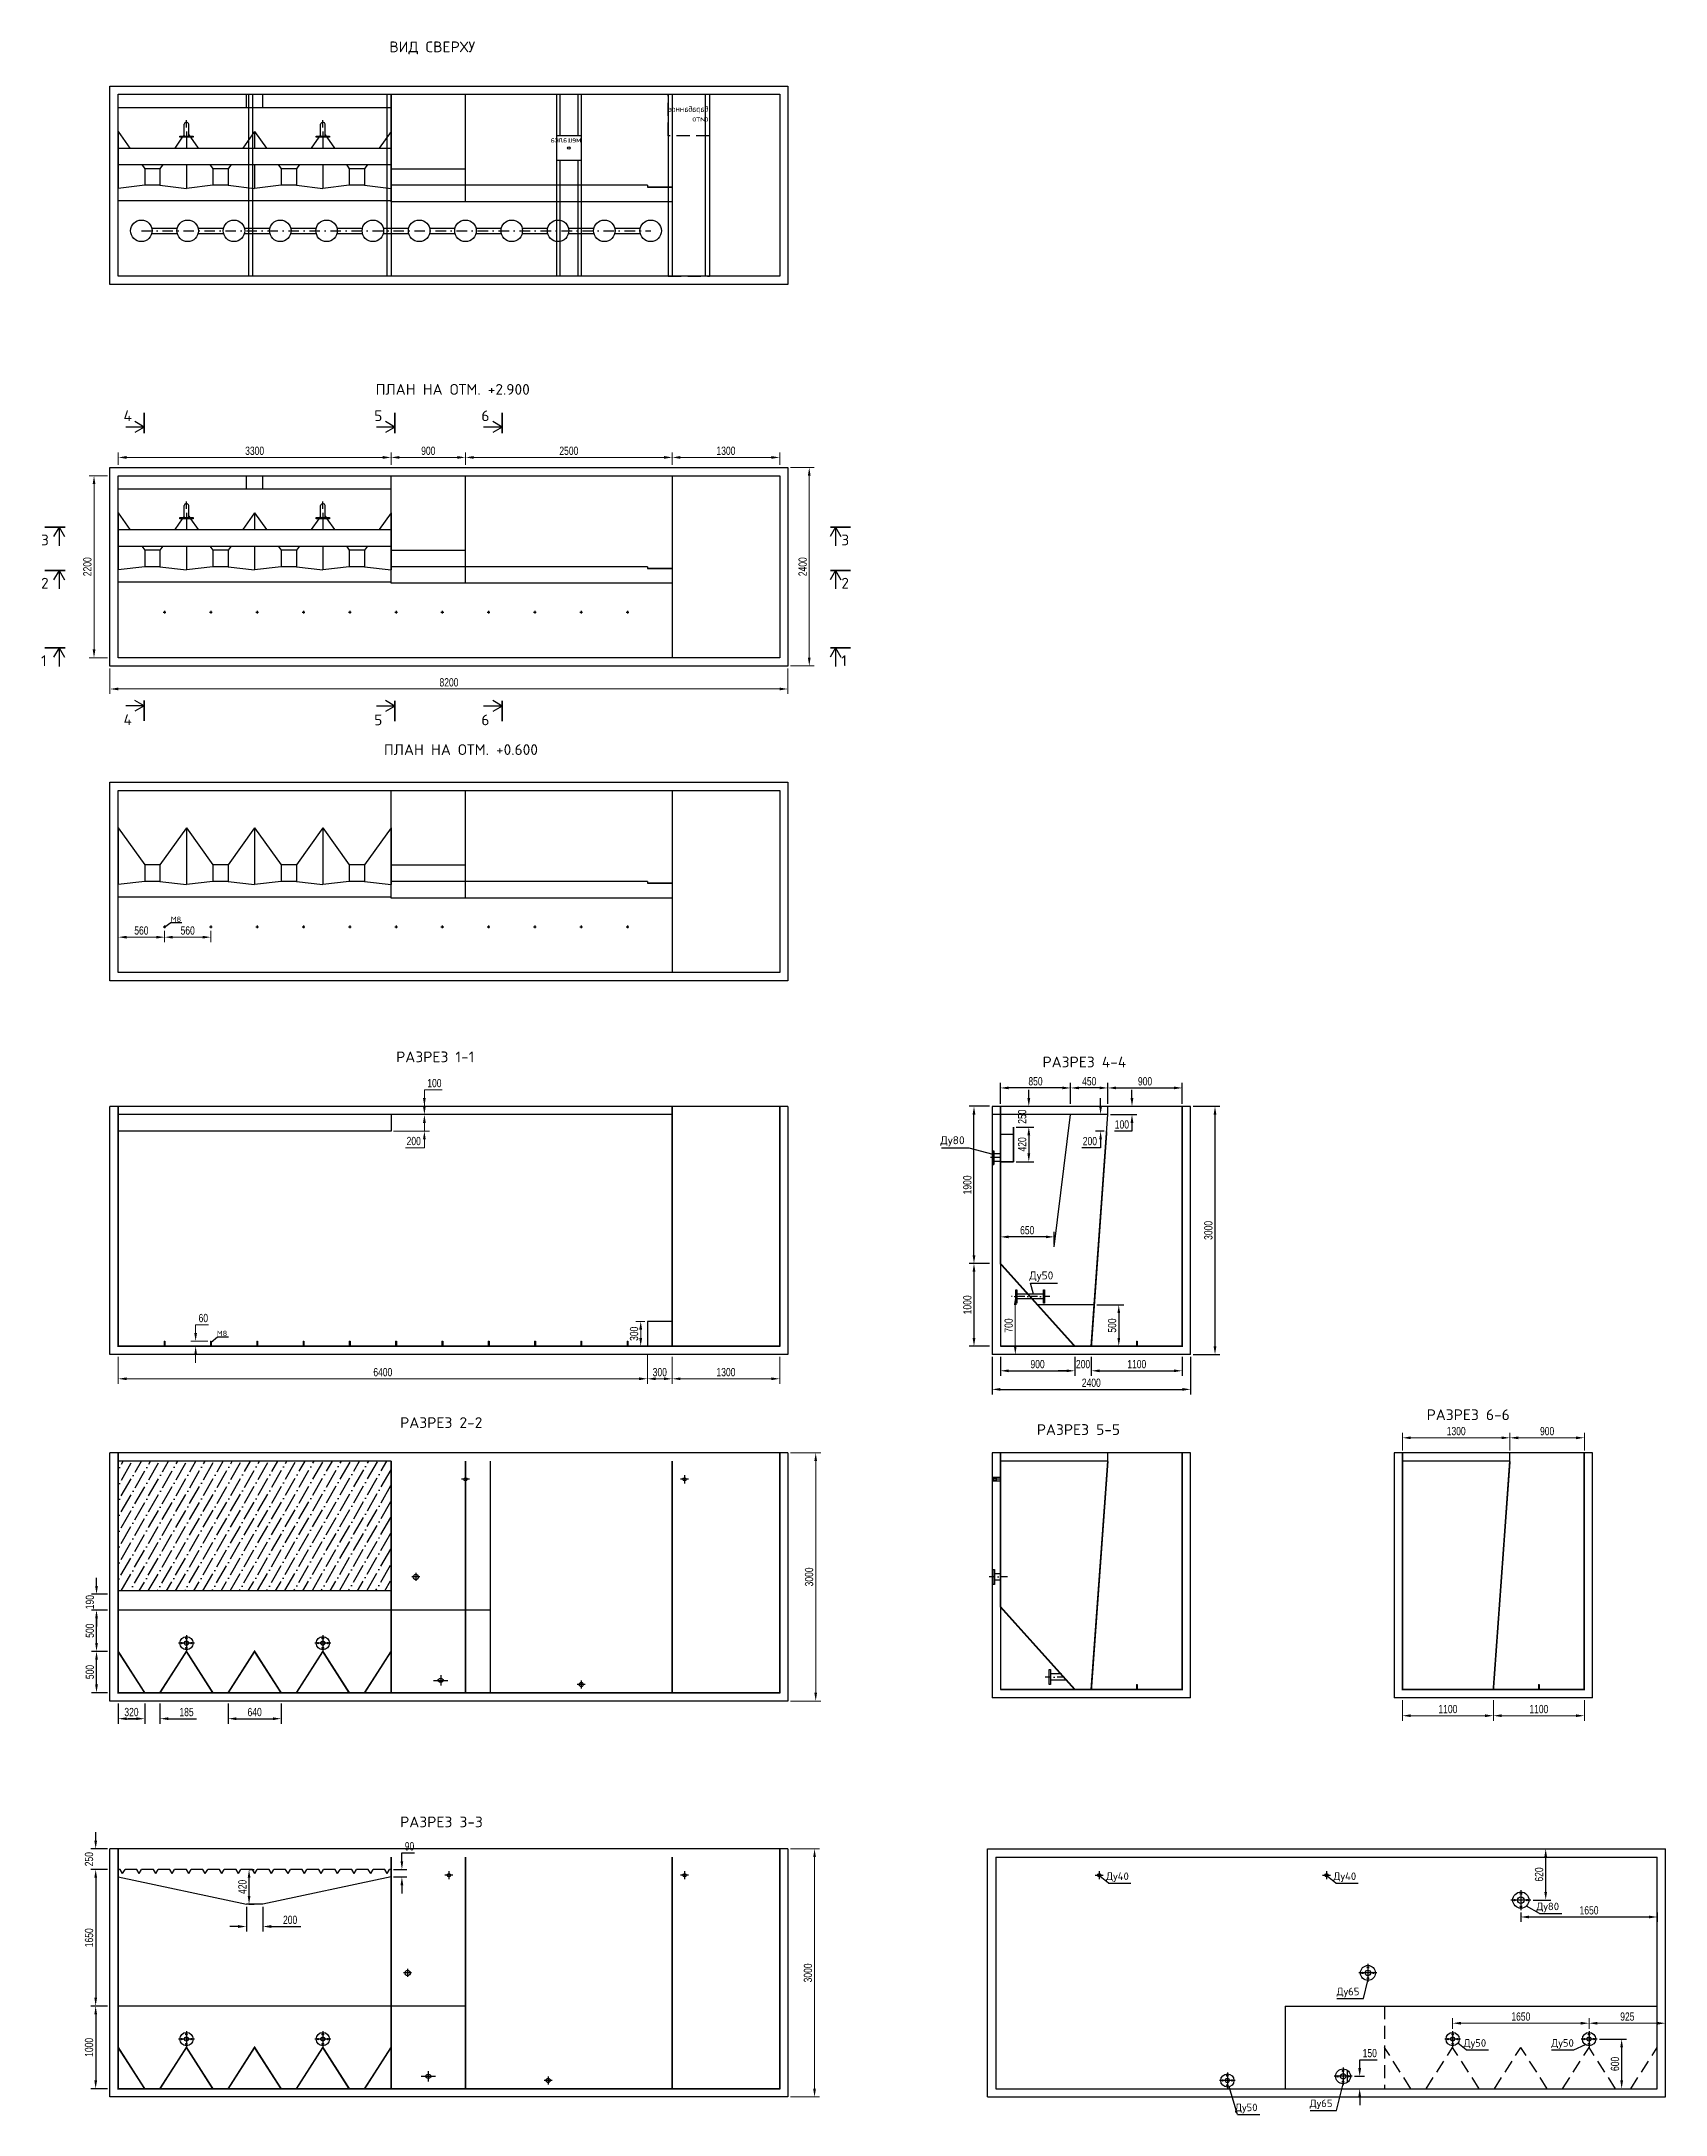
# Model space of a CAD drawing. Extents: x 89779 to 109422, y -13887 to 11174.
import ezdxf

# ---------------------------------------------------------------- set-up
doc = ezdxf.new("R2010")
doc.units = 0
doc.linetypes.add('DASHDOTX2', pattern=[50.8, 25.4, -12.7, 0, -12.7])
doc.linetypes.add('HIDDEN2', pattern=[4.7625, 3.175, -1.5875])
doc.layers.get('0').update_dxf_attribs({"linetype": 'CONTINUOUS'})
doc.layers.get('DEFPOINTS').update_dxf_attribs({"linetype": 'CONTINUOUS'})
for name, color, linetype in [('1', 7, 'CONTINUOUS'), ('водосливы', 3, 'CONTINUOUS'), ('Оборуд', 96, 'CONTINUOUS'), ('Трубы', 210, 'CONTINUOUS')]:
    doc.layers.add(name, color=color, linetype=linetype)
doc.layers.add('А-Размеры', color=4, linetype='CONTINUOUS', lineweight=20)
doc.styles.add('1', font='romanc.shx', dxfattribs={"width": 0.8})
doc.styles.add('MONARCH', font='monarch', dxfattribs={"width": 0.77})
doc.styles.get("Standard").update_dxf_attribs({"font": 'romans.shx'})
doc.dimstyles.get("Standard").update_dxf_attribs({"dimtxt": 50, "dimasz": 30, "dimexe": 20, "dimexo": 10, "dimgap": 10, "dimtad": 1, "dimtoh": 1, "dimdec": 0, "dimzin": 0, "dimdsep": 46, "dimtxsty": 'MONARCH', "dimcen": 10, "dimclrd": 256, "dimclre": 256, "dimclrt": 256, "dimadec": 0, "dimazin": 0, "dimtfac": 1, "dimtdec": 0, "dimtofl": 0, "dimtmove": 0, "dimatfit": 3, "dimfxl": 1, "dimtolj": 1, "dimtzin": 0, "dimlwd": -1, "dimlwe": -1, "dimarcsym": 0})

msp = doc.modelspace()

# ---------------------------------------------------------------- texts
for s, height, p in [('ВИД СВЕРХУ', 129.6, (93986.8, 11043.8)), ('ПЛАН НА ОТМ. +2.900', 129.6, (93821.2, 6903)), ('4', 129.6, (90772, 6583.8)), ('5', 129.6, (93804.3, 6583.8)), ('6', 129.6, (95099.5, 6583.8)), ('3', 129.6, (89774.3, 5082.7)), ('3', 129.6, (99453.5, 5082.7)), ('2', 129.6, (89774.3, 4560.3)), ('2', 129.6, (99453.5, 4560.3)), ('1', 129.6, (89774.3, 3623.6)), ('1', 129.6, (99453.5, 3623.6)), ('4', 129.6, (90772, 2910.7)), ('5', 129.6, (93804.3, 2907.7)), ('6', 129.6, (95099.5, 2907.7)), ('ПЛАН НА ОТМ. +0.600', 129.6, (93921.2, 2548.5)), ('М8', 64.8, (91343.8, 529.7)), ('РАЗРЕЗ 1-1', 129.6, (94068.7, -1166)), ('РАЗРЕЗ 4-4', 129.6, (101886.3, -1227.5)), ('Ду80', 97.2, (100650.5, -2157.3)), ('Ду50', 97.2, (101725.6, -3792.2)), ('М8', 64.8, (91900.8, -4476.7)), ('РАЗРЕЗ 2-2', 129.6, (94116.8, -5587.2)), ('РАЗРЕЗ 6-6', 129.6, (106531.9, -5492.2)), ('РАЗРЕЗ 5-5', 129.6, (101817.3, -5671.3)), ('РАЗРЕЗ 3-3', 129.6, (94116.8, -10414.2)), ('Ду40', 90.72, (102655.9, -11051.3)), ('Ду40', 90.72, (105405.9, -11051.3)), ('Ду80', 90.72, (107859.3, -11417)), ('Ду65', 90.72, (105443.1, -12445.4)), ('Ду50', 90.72, (106980.2, -13066.4)), ('Ду50', 90.72, (108040.4, -13066.4)), ('Ду50', 90.72, (104215, -13846.7)), ('Ду65', 90.72, (105117.9, -13796.7))]:
    msp.add_text(s, height=height).set_placement(p)
at = {"layer": '1', "color": 4, "linetype": 'HIDDEN2', "ltscale": 50, "extrusion": (0, 0, -1), "char_height": 70, "attachment_point": 1, "text_direction": (-1, 0, 0), "style": '1'}
for s, insert in [('барабанное сито', (97844.4, 10392.9)), ('мешалка', (96306.6, 10023))]:
    msp.add_mtext_dynamic_manual_height_columns(s, width=367.779, gutter_width=1250, heights=[0], dxfattribs=dict(at, insert=insert))

# ---------------------------------------------------------------- blocks, each defined once
blk = doc.blocks.new('*D521')
at = {"layer": '1', "ltscale": 50, "transparency": 16777216}
for p, q in [((90578, -8288), (90385, -8288)), ((90445, -8688), (90445, -8388)), ((90578, -8788), (90385, -8788))]:
    blk.add_line(p, q, dxfattribs=at)
for points in [[(90429, -8388), (90462, -8388), (90445, -8288)], [(90429, -8688), (90462, -8688), (90445, -8788)]]:
    blk.add_solid(points, dxfattribs=at)
at = {"layer": 'DEFPOINTS', "color": 0, "ltscale": 50, "transparency": 16777216}
for p in [(90445, -8288), (90608, -8288), (90608, -8788)]:
    blk.add_point(p, dxfattribs=at)
at = {"layer": '1', "ltscale": 50, "transparency": 16777216, "insert": (90365, -8538), "char_height": 100, "attachment_point": 5, "rotation": 90, "style": 'MONARCH'}
blk.add_mtext('\\A1;500', dxfattribs=at)
blk = doc.blocks.new('*D522')
at = {"layer": '1', "ltscale": 50, "transparency": 16777216}
for p, q in [((90578, -7788), (90385, -7788)), ((90445, -8188), (90445, -7888)), ((90578, -8288), (90385, -8288))]:
    blk.add_line(p, q, dxfattribs=at)
for points in [[(90429, -7888), (90462, -7888), (90445, -7788)], [(90429, -8188), (90462, -8188), (90445, -8288)]]:
    blk.add_solid(points, dxfattribs=at)
at = {"layer": 'DEFPOINTS', "color": 0, "ltscale": 50, "transparency": 16777216}
for p in [(90445, -7788), (90608, -7788), (90608, -8288)]:
    blk.add_point(p, dxfattribs=at)
at = {"layer": '1', "ltscale": 50, "transparency": 16777216, "insert": (90365, -8038), "char_height": 100, "attachment_point": 5, "rotation": 90, "style": 'MONARCH'}
blk.add_mtext('\\A1;500', dxfattribs=at)
blk = doc.blocks.new('*D523')
at = {"layer": '1', "ltscale": 50, "transparency": 16777216}
for p, q in [((90445, -7498), (90445, -7398)), ((90578, -7598), (90385, -7598)), ((90578, -7788), (90385, -7788)), ((90445, -7888), (90445, -7988))]:
    blk.add_line(p, q, dxfattribs=at)
for points in [[(90429, -7498), (90462, -7498), (90445, -7598)], [(90429, -7888), (90462, -7888), (90445, -7788)]]:
    blk.add_solid(points, dxfattribs=at)
at = {"layer": 'DEFPOINTS', "color": 0, "ltscale": 50, "transparency": 16777216}
for p in [(90445, -7598), (90608, -7598), (90608, -7788)]:
    blk.add_point(p, dxfattribs=at)
at = {"layer": '1', "ltscale": 50, "transparency": 16777216, "insert": (90365, -7693), "char_height": 100, "attachment_point": 5, "rotation": 90, "style": 'MONARCH'}
blk.add_mtext('\\A1;190', dxfattribs=at)
blk = doc.blocks.new('*D524')
at = {"layer": '1', "ltscale": 50, "transparency": 16777216}
for p, q in [((90708, -8918), (90708, -9162)), ((91028, -8918), (91028, -9162)), ((90808, -9102), (90928, -9102))]:
    blk.add_line(p, q, dxfattribs=at)
for points in [[(90808, -9085), (90808, -9118), (90708, -9102)], [(90928, -9085), (90928, -9118), (91028, -9102)]]:
    blk.add_solid(points, dxfattribs=at)
at = {"layer": 'DEFPOINTS', "color": 0, "ltscale": 50, "transparency": 16777216}
for p in [(90708, -8888), (91028, -8888), (91028, -9102)]:
    blk.add_point(p, dxfattribs=at)
at = {"layer": '1', "ltscale": 50, "transparency": 16777216, "insert": (90868, -9022), "char_height": 100, "attachment_point": 5, "style": 'MONARCH'}
blk.add_mtext('\\A1;320', dxfattribs=at)
blk = doc.blocks.new('*D525')
at = {"layer": '1', "ltscale": 50, "transparency": 16777216}
for p, q in [((91028, -8918), (91028, -9162)), ((91213, -8918), (91213, -9162)), ((90928, -9102), (90828, -9102)), ((91313, -9102), (91656, -9102))]:
    blk.add_line(p, q, dxfattribs=at)
for points in [[(90928, -9085), (90928, -9118), (91028, -9102)], [(91313, -9085), (91313, -9118), (91213, -9102)]]:
    blk.add_solid(points, dxfattribs=at)
at = {"layer": 'DEFPOINTS', "color": 0, "ltscale": 50, "transparency": 16777216}
for p in [(91028, -8888), (91213, -8888), (91213, -9102)]:
    blk.add_point(p, dxfattribs=at)
at = {"layer": '1', "ltscale": 50, "transparency": 16777216, "insert": (91534, -9022), "char_height": 100, "attachment_point": 5, "style": 'MONARCH'}
blk.add_mtext('\\A1;185', dxfattribs=at)
blk = doc.blocks.new('*D526')
at = {"layer": '1', "ltscale": 50, "transparency": 16777216}
for p, q in [((92038, -8918), (92038, -9162)), ((92678, -8918), (92678, -9162)), ((92138, -9102), (92578, -9102))]:
    blk.add_line(p, q, dxfattribs=at)
for points in [[(92138, -9085), (92138, -9119), (92038, -9102)], [(92578, -9085), (92578, -9119), (92678, -9102)]]:
    blk.add_solid(points, dxfattribs=at)
at = {"layer": 'DEFPOINTS', "color": 0, "ltscale": 50, "transparency": 16777216}
for p in [(92038, -8888), (92678, -8888), (92678, -9102)]:
    blk.add_point(p, dxfattribs=at)
at = {"layer": '1', "ltscale": 50, "transparency": 16777216, "insert": (92358, -9022), "char_height": 100, "attachment_point": 5, "style": 'MONARCH'}
blk.add_mtext('\\A1;640', dxfattribs=at)
blk = doc.blocks.new('*D486')
at = {"layer": '1', "ltscale": 50, "transparency": 16777216}
for p, q in [((101277, -4729), (101277, -5181)), ((103677, -4729), (103677, -5181)), ((101377, -5121), (103577, -5121))]:
    blk.add_line(p, q, dxfattribs=at)
for points in [[(101377, -5104), (101377, -5138), (101277, -5121)], [(103577, -5104), (103577, -5138), (103677, -5121)]]:
    blk.add_solid(points, dxfattribs=at)
at = {"layer": 'DEFPOINTS', "color": 0, "ltscale": 50, "transparency": 16777216}
for p in [(101277, -4699), (103677, -4699), (103677, -5121)]:
    blk.add_point(p, dxfattribs=at)
at = {"layer": '1', "ltscale": 50, "transparency": 16777216, "insert": (102477, -5041), "char_height": 100, "attachment_point": 5, "style": 'MONARCH'}
blk.add_mtext('\\A1;2400', dxfattribs=at)
blk = doc.blocks.new('*D487')
at = {"layer": '1', "ltscale": 50, "transparency": 16777216}
for p, q in [((101377, -4729), (101377, -4956)), ((102277, -4729), (102277, -4956)), ((101477, -4896), (102177, -4896))]:
    blk.add_line(p, q, dxfattribs=at)
for points in [[(101477, -4880), (101477, -4913), (101377, -4896)], [(102177, -4880), (102177, -4913), (102277, -4896)]]:
    blk.add_solid(points, dxfattribs=at)
at = {"layer": 'DEFPOINTS', "color": 0, "ltscale": 50, "transparency": 16777216}
for p in [(101377, -4699), (102277, -4699), (102277, -4896)]:
    blk.add_point(p, dxfattribs=at)
at = {"layer": '1', "ltscale": 50, "transparency": 16777216, "insert": (101827, -4816), "char_height": 100, "attachment_point": 5, "style": 'MONARCH'}
blk.add_mtext('\\A1;900', dxfattribs=at)
blk = doc.blocks.new('*D488')
at = {"layer": '1', "ltscale": 50, "transparency": 16777216}
for p, q in [((102277, -4729), (102277, -4956)), ((102477, -4729), (102477, -4956)), ((102177, -4896), (102077, -4896)), ((102577, -4896), (102677, -4896))]:
    blk.add_line(p, q, dxfattribs=at)
for points in [[(102177, -4880), (102177, -4913), (102277, -4896)], [(102577, -4880), (102577, -4913), (102477, -4896)]]:
    blk.add_solid(points, dxfattribs=at)
at = {"layer": 'DEFPOINTS', "color": 0, "ltscale": 50, "transparency": 16777216}
for p in [(102277, -4699), (102477, -4699), (102477, -4896)]:
    blk.add_point(p, dxfattribs=at)
at = {"layer": '1', "ltscale": 50, "transparency": 16777216, "insert": (102377, -4816), "char_height": 100, "attachment_point": 5, "style": 'MONARCH'}
blk.add_mtext('\\A1;200', dxfattribs=at)
blk = doc.blocks.new('*D489')
at = {"layer": '1', "ltscale": 50, "transparency": 16777216}
for p, q in [((102477, -4729), (102477, -4956)), ((103577, -4729), (103577, -4956)), ((102577, -4896), (103477, -4896))]:
    blk.add_line(p, q, dxfattribs=at)
for points in [[(102577, -4880), (102577, -4913), (102477, -4896)], [(103477, -4880), (103477, -4913), (103577, -4896)]]:
    blk.add_solid(points, dxfattribs=at)
at = {"layer": 'DEFPOINTS', "color": 0, "ltscale": 50, "transparency": 16777216}
for p in [(102477, -4699), (103577, -4699), (103577, -4896)]:
    blk.add_point(p, dxfattribs=at)
at = {"layer": '1', "ltscale": 50, "transparency": 16777216, "insert": (103027, -4816), "char_height": 100, "attachment_point": 5, "style": 'MONARCH'}
blk.add_mtext('\\A1;1100', dxfattribs=at)
blk = doc.blocks.new('*D490')
at = {"layer": '1', "ltscale": 50, "transparency": 16777216}
for p, q in [((102544, -4099), (102869, -4099)), ((102809, -4199), (102809, -4499)), ((102507, -4599), (102869, -4599))]:
    blk.add_line(p, q, dxfattribs=at)
for points in [[(102793, -4199), (102826, -4199), (102809, -4099)], [(102793, -4499), (102826, -4499), (102809, -4599)]]:
    blk.add_solid(points, dxfattribs=at)
at = {"layer": 'DEFPOINTS', "color": 0, "ltscale": 50, "transparency": 16777216}
for p in [(102514, -4099), (102477, -4599), (102809, -4599)]:
    blk.add_point(p, dxfattribs=at)
at = {"layer": '1', "ltscale": 50, "transparency": 16777216, "insert": (102729, -4349), "char_height": 100, "attachment_point": 5, "rotation": 90, "style": 'MONARCH'}
blk.add_mtext('\\A1;500', dxfattribs=at)
blk = doc.blocks.new('*D491')
at = {"layer": '1', "ltscale": 50, "transparency": 16777216}
for p, q in [((101247, -3599), (100998, -3599)), ((101058, -3699), (101058, -4499)), ((101247, -4599), (100998, -4599))]:
    blk.add_line(p, q, dxfattribs=at)
for points in [[(101041, -3699), (101075, -3699), (101058, -3599)], [(101041, -4499), (101075, -4499), (101058, -4599)]]:
    blk.add_solid(points, dxfattribs=at)
at = {"layer": 'DEFPOINTS', "color": 0, "ltscale": 50, "transparency": 16777216}
for p in [(101277, -3599), (101058, -4599), (101277, -4599)]:
    blk.add_point(p, dxfattribs=at)
at = {"layer": '1', "ltscale": 50, "transparency": 16777216, "insert": (100978, -4099), "char_height": 100, "attachment_point": 5, "rotation": 90, "style": 'MONARCH'}
blk.add_mtext('\\A1;1000', dxfattribs=at)
blk = doc.blocks.new('*D493')
at = {"layer": '1', "ltscale": 50, "transparency": 16777216}
for p, q in [((101247, -1699), (100998, -1699)), ((101058, -3499), (101058, -1799)), ((101247, -3599), (100998, -3599))]:
    blk.add_line(p, q, dxfattribs=at)
for points in [[(101041, -1799), (101075, -1799), (101058, -1699)], [(101041, -3499), (101075, -3499), (101058, -3599)]]:
    blk.add_solid(points, dxfattribs=at)
at = {"layer": 'DEFPOINTS', "color": 0, "ltscale": 50, "transparency": 16777216}
for p in [(101058, -1699), (101277, -1699), (101277, -3599)]:
    blk.add_point(p, dxfattribs=at)
at = {"layer": '1', "ltscale": 50, "transparency": 16777216, "insert": (100978, -2649), "char_height": 100, "attachment_point": 5, "rotation": 90, "style": 'MONARCH'}
blk.add_mtext('\\A1;1900', dxfattribs=at)
blk = doc.blocks.new('*D494')
at = {"layer": '1', "ltscale": 50, "transparency": 16777216}
for p, q in [((101721, -1599), (101721, -1499)), ((101567, -1699), (101781, -1699)), ((101567, -1949), (101781, -1949)), ((101721, -2049), (101721, -2149))]:
    blk.add_line(p, q, dxfattribs=at)
for points in [[(101704, -1599), (101738, -1599), (101721, -1699)], [(101704, -2049), (101738, -2049), (101721, -1949)]]:
    blk.add_solid(points, dxfattribs=at)
at = {"layer": 'DEFPOINTS', "color": 0, "ltscale": 50, "transparency": 16777216}
for p in [(101537, -1699), (101721, -1699), (101537, -1949)]:
    blk.add_point(p, dxfattribs=at)
at = {"layer": '1', "ltscale": 50, "transparency": 16777216, "insert": (101641, -1824), "char_height": 100, "attachment_point": 5, "rotation": 90, "style": 'MONARCH'}
blk.add_mtext('\\A1;250', dxfattribs=at)
blk = doc.blocks.new('*D495')
at = {"layer": '1', "ltscale": 50, "transparency": 16777216}
for p, q in [((101567, -1949), (101781, -1949)), ((101721, -2049), (101721, -2269)), ((101567, -2369), (101781, -2369))]:
    blk.add_line(p, q, dxfattribs=at)
for points in [[(101704, -2049), (101738, -2049), (101721, -1949)], [(101704, -2269), (101738, -2269), (101721, -2369)]]:
    blk.add_solid(points, dxfattribs=at)
at = {"layer": 'DEFPOINTS', "color": 0, "ltscale": 50, "transparency": 16777216}
for p in [(101537, -1949), (101537, -2369), (101721, -2369)]:
    blk.add_point(p, dxfattribs=at)
at = {"layer": '1', "ltscale": 50, "transparency": 16777216, "insert": (101641, -2159), "char_height": 100, "attachment_point": 5, "rotation": 90, "style": 'MONARCH'}
blk.add_mtext('\\A1;420', dxfattribs=at)
blk = doc.blocks.new('*D496')
at = {"layer": '1', "ltscale": 50, "transparency": 16777216}
for p, q in [((102969, -1599), (102969, -1499)), ((102710, -1699), (103029, -1699)), ((102710, -1799), (103029, -1799)), ((102969, -1999), (102756, -1999)), ((102969, -1899), (102969, -1999))]:
    blk.add_line(p, q, dxfattribs=at)
for points in [[(102952, -1599), (102986, -1599), (102969, -1699)], [(102952, -1899), (102986, -1899), (102969, -1799)]]:
    blk.add_solid(points, dxfattribs=at)
at = {"layer": 'DEFPOINTS', "color": 0, "ltscale": 50, "transparency": 16777216}
for p in [(102680, -1699), (102680, -1799), (102969, -1799)]:
    blk.add_point(p, dxfattribs=at)
at = {"layer": '1', "ltscale": 50, "transparency": 16777216, "insert": (102847, -1919), "char_height": 100, "attachment_point": 5, "style": 'MONARCH'}
blk.add_mtext('\\A1;100', dxfattribs=at)
blk = doc.blocks.new('*D497')
at = {"layer": '1', "ltscale": 50, "transparency": 16777216}
for p, q in [((102677, -1669), (102677, -1417)), ((102777, -1477), (103477, -1477)), ((103577, -1669), (103577, -1417))]:
    blk.add_line(p, q, dxfattribs=at)
for points in [[(102777, -1460), (102777, -1493), (102677, -1477)], [(103477, -1460), (103477, -1493), (103577, -1477)]]:
    blk.add_solid(points, dxfattribs=at)
at = {"layer": 'DEFPOINTS', "color": 0, "ltscale": 50, "transparency": 16777216}
for p in [(103577, -1477), (102677, -1699), (103577, -1699)]:
    blk.add_point(p, dxfattribs=at)
at = {"layer": '1', "ltscale": 50, "transparency": 16777216, "insert": (103127, -1397), "char_height": 100, "attachment_point": 5, "style": 'MONARCH'}
blk.add_mtext('\\A1;900', dxfattribs=at)
blk = doc.blocks.new('*D498')
at = {"layer": '1', "ltscale": 50, "transparency": 16777216}
for p, q in [((102227, -1669), (102227, -1417)), ((102577, -1477), (102327, -1477)), ((102677, -1639), (102677, -1417))]:
    blk.add_line(p, q, dxfattribs=at)
for points in [[(102327, -1460), (102327, -1493), (102227, -1477)], [(102577, -1460), (102577, -1493), (102677, -1477)]]:
    blk.add_solid(points, dxfattribs=at)
at = {"layer": 'DEFPOINTS', "color": 0, "ltscale": 50, "transparency": 16777216}
for p in [(102227, -1477), (102227, -1699), (102677, -1669)]:
    blk.add_point(p, dxfattribs=at)
at = {"layer": '1', "ltscale": 50, "transparency": 16777216, "insert": (102452, -1397), "char_height": 100, "attachment_point": 5, "style": 'MONARCH'}
blk.add_mtext('\\A1;450', dxfattribs=at)
blk = doc.blocks.new('*D499')
at = {"layer": '1', "ltscale": 50, "transparency": 16777216}
for p, q in [((101377, -1669), (101377, -1417)), ((102127, -1477), (101477, -1477)), ((102227, -1669), (102227, -1417))]:
    blk.add_line(p, q, dxfattribs=at)
for points in [[(101477, -1460), (101477, -1493), (101377, -1477)], [(102127, -1460), (102127, -1493), (102227, -1477)]]:
    blk.add_solid(points, dxfattribs=at)
at = {"layer": 'DEFPOINTS', "color": 0, "ltscale": 50, "transparency": 16777216}
for p in [(101377, -1477), (101377, -1699), (102227, -1699)]:
    blk.add_point(p, dxfattribs=at)
at = {"layer": '1', "ltscale": 50, "transparency": 16777216, "insert": (101802, -1397), "char_height": 100, "attachment_point": 5, "style": 'MONARCH'}
blk.add_mtext('\\A1;850', dxfattribs=at)
blk = doc.blocks.new('*D500')
at = {"layer": '1', "ltscale": 50, "transparency": 16777216}
for p, q in [((101377, -3369), (101377, -3217)), ((102027, -3369), (102027, -3217)), ((101927, -3277), (101477, -3277))]:
    blk.add_line(p, q, dxfattribs=at)
for points in [[(101477, -3261), (101477, -3294), (101377, -3277)], [(101927, -3261), (101927, -3294), (102027, -3277)]]:
    blk.add_solid(points, dxfattribs=at)
at = {"layer": 'DEFPOINTS', "color": 0, "ltscale": 50, "transparency": 16777216}
for p in [(101377, -3277), (101377, -3399), (102027, -3399)]:
    blk.add_point(p, dxfattribs=at)
at = {"layer": '1', "ltscale": 50, "transparency": 16777216, "insert": (101702, -3197), "char_height": 100, "attachment_point": 5, "style": 'MONARCH'}
blk.add_mtext('\\A1;650', dxfattribs=at)
blk = doc.blocks.new('*D501')
at = {"layer": '1', "ltscale": 50, "transparency": 16777216}
for p, q in [((102589, -1699), (102589, -1599)), ((102647, -1799), (102529, -1799)), ((102632, -2000), (102529, -2000)), ((102589, -2200), (102361, -2200)), ((102589, -2100), (102589, -2200))]:
    blk.add_line(p, q, dxfattribs=at)
for points in [[(102573, -1699), (102606, -1699), (102589, -1799)], [(102573, -2100), (102606, -2100), (102589, -2000)]]:
    blk.add_solid(points, dxfattribs=at)
at = {"layer": 'DEFPOINTS', "color": 0, "ltscale": 50, "transparency": 16777216}
for p in [(102589, -2000), (102662, -2000), (102677, -1799)]:
    blk.add_point(p, dxfattribs=at)
at = {"layer": '1', "ltscale": 50, "transparency": 16777216, "insert": (102460, -2120), "char_height": 100, "attachment_point": 5, "style": 'MONARCH'}
blk.add_mtext('\\A1;200', dxfattribs=at)
blk = doc.blocks.new('*D502')
at = {"layer": '1', "ltscale": 50, "transparency": 16777216}
for p, q in [((103707, -1699), (104033, -1699)), ((103973, -4599), (103973, -1799)), ((103707, -4699), (104033, -4699))]:
    blk.add_line(p, q, dxfattribs=at)
for points in [[(103956, -1799), (103990, -1799), (103973, -1699)], [(103956, -4599), (103990, -4599), (103973, -4699)]]:
    blk.add_solid(points, dxfattribs=at)
at = {"layer": 'DEFPOINTS', "color": 0, "ltscale": 50, "transparency": 16777216}
for p in [(103677, -1699), (103973, -1699), (103677, -4699)]:
    blk.add_point(p, dxfattribs=at)
at = {"layer": '1', "ltscale": 50, "transparency": 16777216, "insert": (103893, -3199), "char_height": 100, "attachment_point": 5, "rotation": 90, "style": 'MONARCH'}
blk.add_mtext('\\A1;3000', dxfattribs=at)
blk = doc.blocks.new('*D503')
at = {"layer": '1', "ltscale": 50, "transparency": 16777216}
for p, q in [((92258, -11375), (92258, -11674)), ((92458, -11375), (92458, -11674)), ((92158, -11614), (92058, -11614)), ((92558, -11614), (92916, -11614))]:
    blk.add_line(p, q, dxfattribs=at)
for points in [[(92158, -11597), (92158, -11631), (92258, -11614)], [(92558, -11597), (92558, -11631), (92458, -11614)]]:
    blk.add_solid(points, dxfattribs=at)
at = {"layer": 'DEFPOINTS', "color": 0, "ltscale": 50, "transparency": 16777216}
for p in [(92258, -11345), (92458, -11345), (92458, -11614)]:
    blk.add_point(p, dxfattribs=at)
at = {"layer": '1', "ltscale": 50, "transparency": 16777216, "insert": (92787, -11534), "char_height": 100, "attachment_point": 5, "style": 'MONARCH'}
blk.add_mtext('\\A1;200', dxfattribs=at)
blk = doc.blocks.new('*D504')
at = {"layer": '1', "ltscale": 50, "transparency": 16777216}
for p, q in [((94139, -10825), (94139, -10725)), ((94139, -10725), (94293, -10725)), ((94038, -10925), (94199, -10925)), ((94038, -11015), (94199, -11015)), ((94139, -11115), (94139, -11215))]:
    blk.add_line(p, q, dxfattribs=at)
for points in [[(94122, -10825), (94155, -10825), (94139, -10925)], [(94122, -11115), (94155, -11115), (94139, -11015)]]:
    blk.add_solid(points, dxfattribs=at)
at = {"layer": 'DEFPOINTS', "color": 0, "ltscale": 50, "transparency": 16777216}
for p in [(94008, -10925), (94008, -11015), (94139, -10925)]:
    blk.add_point(p, dxfattribs=at)
at = {"layer": '1', "ltscale": 50, "transparency": 16777216, "insert": (94231, -10645), "char_height": 100, "attachment_point": 5, "style": 'MONARCH'}
blk.add_mtext('\\A1;90', dxfattribs=at)
blk = doc.blocks.new('*D505')
at = {"layer": '1', "ltscale": 50, "transparency": 16777216}
for p, q in [((92290, -11245), (92290, -11025)), ((92291, -10925), (92350, -10925)), ((92288, -11345), (92350, -11345))]:
    blk.add_line(p, q, dxfattribs=at)
for points in [[(92274, -11025), (92307, -11025), (92290, -10925)], [(92274, -11245), (92307, -11245), (92290, -11345)]]:
    blk.add_solid(points, dxfattribs=at)
at = {"layer": 'DEFPOINTS', "color": 0, "ltscale": 50, "transparency": 16777216}
for p in [(92261, -10925), (92290, -10925), (92258, -11345)]:
    blk.add_point(p, dxfattribs=at)
at = {"layer": '1', "ltscale": 50, "transparency": 16777216, "insert": (92210, -11135), "char_height": 100, "attachment_point": 5, "rotation": 90, "style": 'MONARCH'}
blk.add_mtext('\\A1;420', dxfattribs=at)
blk = doc.blocks.new('*D506')
at = {"layer": '1', "ltscale": 50, "transparency": 16777216}
for p, q in [((90435, -10575), (90435, -10475)), ((90578, -10675), (90375, -10675)), ((90578, -10925), (90375, -10925)), ((90435, -11025), (90435, -11125))]:
    blk.add_line(p, q, dxfattribs=at)
for points in [[(90419, -10575), (90452, -10575), (90435, -10675)], [(90419, -11025), (90452, -11025), (90435, -10925)]]:
    blk.add_solid(points, dxfattribs=at)
at = {"layer": 'DEFPOINTS', "color": 0, "ltscale": 50, "transparency": 16777216}
for p in [(90435, -10675), (90608, -10675), (90608, -10925)]:
    blk.add_point(p, dxfattribs=at)
at = {"layer": '1', "ltscale": 50, "transparency": 16777216, "insert": (90355, -10800), "char_height": 100, "attachment_point": 5, "rotation": 90, "style": 'MONARCH'}
blk.add_mtext('\\A1;250', dxfattribs=at)
blk = doc.blocks.new('*D507')
at = {"layer": '1', "ltscale": 50, "transparency": 16777216}
for p, q in [((90578, -10925), (90375, -10925)), ((90435, -11025), (90435, -12475)), ((90578, -12575), (90375, -12575))]:
    blk.add_line(p, q, dxfattribs=at)
for points in [[(90419, -11025), (90452, -11025), (90435, -10925)], [(90419, -12475), (90452, -12475), (90435, -12575)]]:
    blk.add_solid(points, dxfattribs=at)
at = {"layer": 'DEFPOINTS', "color": 0, "ltscale": 50, "transparency": 16777216}
for p in [(90608, -10925), (90435, -12575), (90608, -12575)]:
    blk.add_point(p, dxfattribs=at)
at = {"layer": '1', "ltscale": 50, "transparency": 16777216, "insert": (90355, -11750), "char_height": 100, "attachment_point": 5, "rotation": 90, "style": 'MONARCH'}
blk.add_mtext('\\A1;1650', dxfattribs=at)
blk = doc.blocks.new('*D508')
at = {"layer": '1', "ltscale": 50, "transparency": 16777216}
for p, q in [((90578, -12575), (90375, -12575)), ((90435, -12675), (90435, -13475)), ((90578, -13575), (90375, -13575))]:
    blk.add_line(p, q, dxfattribs=at)
for points in [[(90419, -12675), (90452, -12675), (90435, -12575)], [(90419, -13475), (90452, -13475), (90435, -13575)]]:
    blk.add_solid(points, dxfattribs=at)
at = {"layer": 'DEFPOINTS', "color": 0, "ltscale": 50, "transparency": 16777216}
for p in [(90608, -12575), (90435, -13575), (90608, -13575)]:
    blk.add_point(p, dxfattribs=at)
at = {"layer": '1', "ltscale": 50, "transparency": 16777216, "insert": (90355, -13075), "char_height": 100, "attachment_point": 5, "rotation": 90, "style": 'MONARCH'}
blk.add_mtext('\\A1;1000', dxfattribs=at)
blk = doc.blocks.new('*D509')
at = {"layer": 'DEFPOINTS', "color": 0, "ltscale": 50, "transparency": 16777216}
for p in [(90608, 3624), (98808, 3624), (98808, 3346)]:
    blk.add_point(p, dxfattribs=at)
at = {"layer": 'А-Размеры', "ltscale": 50, "transparency": 16777216}
for p, q in [((90608, 3594), (90608, 3286)), ((98808, 3594), (98808, 3286)), ((90708, 3346), (98708, 3346))]:
    blk.add_line(p, q, dxfattribs=at)
for points in [[(90708, 3363), (90708, 3330), (90608, 3346)], [(98708, 3363), (98708, 3330), (98808, 3346)]]:
    blk.add_solid(points, dxfattribs=at)
at = {"layer": 'А-Размеры', "ltscale": 50, "transparency": 16777216, "insert": (94708, 3426), "char_height": 100, "attachment_point": 5, "style": 'MONARCH'}
blk.add_mtext('\\A1;8200', dxfattribs=at)
blk = doc.blocks.new('*D510')
at = {"layer": 'DEFPOINTS', "color": 0, "ltscale": 50, "transparency": 16777216}
for p in [(90708, 6024), (94008, 6145), (94008, 6024)]:
    blk.add_point(p, dxfattribs=at)
at = {"layer": 'А-Размеры', "ltscale": 50, "transparency": 16777216}
for p, q in [((90708, 6054), (90708, 6205)), ((90808, 6145), (93908, 6145)), ((94008, 6054), (94008, 6205))]:
    blk.add_line(p, q, dxfattribs=at)
for points in [[(90808, 6162), (90808, 6129), (90708, 6145)], [(93908, 6162), (93908, 6129), (94008, 6145)]]:
    blk.add_solid(points, dxfattribs=at)
at = {"layer": 'А-Размеры', "ltscale": 50, "transparency": 16777216, "insert": (92358, 6225), "char_height": 100, "attachment_point": 5, "style": 'MONARCH'}
blk.add_mtext('\\A1;3300', dxfattribs=at)
blk = doc.blocks.new('*D511')
at = {"layer": 'DEFPOINTS', "color": 0, "ltscale": 50, "transparency": 16777216}
for p in [(94008, 6024), (94908, 6145), (94908, 6024)]:
    blk.add_point(p, dxfattribs=at)
at = {"layer": 'А-Размеры', "ltscale": 50, "transparency": 16777216}
for p, q in [((94008, 6054), (94008, 6205)), ((94108, 6145), (94808, 6145)), ((94908, 6054), (94908, 6205))]:
    blk.add_line(p, q, dxfattribs=at)
for points in [[(94108, 6162), (94108, 6129), (94008, 6145)], [(94808, 6162), (94808, 6129), (94908, 6145)]]:
    blk.add_solid(points, dxfattribs=at)
at = {"layer": 'А-Размеры', "ltscale": 50, "transparency": 16777216, "insert": (94458, 6225), "char_height": 100, "attachment_point": 5, "style": 'MONARCH'}
blk.add_mtext('\\A1;900', dxfattribs=at)
blk = doc.blocks.new('*D512')
at = {"layer": 'DEFPOINTS', "color": 0, "ltscale": 50, "transparency": 16777216}
for p in [(94908, 6024), (97408, 6145), (97408, 6024)]:
    blk.add_point(p, dxfattribs=at)
at = {"layer": 'А-Размеры', "ltscale": 50, "transparency": 16777216}
for p, q in [((94908, 6054), (94908, 6205)), ((95008, 6145), (97308, 6145)), ((97408, 6054), (97408, 6205))]:
    blk.add_line(p, q, dxfattribs=at)
for points in [[(95008, 6162), (95008, 6129), (94908, 6145)], [(97308, 6162), (97308, 6129), (97408, 6145)]]:
    blk.add_solid(points, dxfattribs=at)
at = {"layer": 'А-Размеры', "ltscale": 50, "transparency": 16777216, "insert": (96158, 6225), "char_height": 100, "attachment_point": 5, "style": 'MONARCH'}
blk.add_mtext('\\A1;2500', dxfattribs=at)
blk = doc.blocks.new('*D513')
at = {"layer": 'DEFPOINTS', "color": 0, "ltscale": 50, "transparency": 16777216}
for p in [(97408, 6024), (98708, 6145), (98708, 6024)]:
    blk.add_point(p, dxfattribs=at)
at = {"layer": 'А-Размеры', "ltscale": 50, "transparency": 16777216}
for p, q in [((97408, 6054), (97408, 6205)), ((97508, 6145), (98608, 6145)), ((98708, 6054), (98708, 6205))]:
    blk.add_line(p, q, dxfattribs=at)
for points in [[(97508, 6162), (97508, 6129), (97408, 6145)], [(98608, 6162), (98608, 6129), (98708, 6145)]]:
    blk.add_solid(points, dxfattribs=at)
at = {"layer": 'А-Размеры', "ltscale": 50, "transparency": 16777216, "insert": (98058, 6225), "char_height": 100, "attachment_point": 5, "style": 'MONARCH'}
blk.add_mtext('\\A1;1300', dxfattribs=at)
blk = doc.blocks.new('*D514')
at = {"layer": 'DEFPOINTS', "color": 0, "ltscale": 50, "transparency": 16777216}
for p in [(98808, 6024), (98808, 3624), (99066, 3624)]:
    blk.add_point(p, dxfattribs=at)
at = {"layer": 'А-Размеры', "ltscale": 50, "transparency": 16777216}
for p, q in [((98838, 6024), (99126, 6024)), ((99066, 5924), (99066, 3724)), ((98838, 3624), (99126, 3624))]:
    blk.add_line(p, q, dxfattribs=at)
for points in [[(99049, 5924), (99082, 5924), (99066, 6024)], [(99049, 3724), (99082, 3724), (99066, 3624)]]:
    blk.add_solid(points, dxfattribs=at)
at = {"layer": 'А-Размеры', "ltscale": 50, "transparency": 16777216, "insert": (98986, 4824), "char_height": 100, "attachment_point": 5, "rotation": 90, "style": 'MONARCH'}
blk.add_mtext('\\A1;2400', dxfattribs=at)
blk = doc.blocks.new('*D515')
at = {"layer": 'DEFPOINTS', "color": 0, "ltscale": 50, "transparency": 16777216}
for p in [(90415, 5924), (90608, 5924), (90608, 3724)]:
    blk.add_point(p, dxfattribs=at)
at = {"layer": 'А-Размеры', "ltscale": 50, "transparency": 16777216}
for p, q in [((90578, 5924), (90355, 5924)), ((90415, 3824), (90415, 5824)), ((90578, 3724), (90355, 3724))]:
    blk.add_line(p, q, dxfattribs=at)
for points in [[(90399, 5824), (90432, 5824), (90415, 5924)], [(90399, 3824), (90432, 3824), (90415, 3724)]]:
    blk.add_solid(points, dxfattribs=at)
at = {"layer": 'А-Размеры', "ltscale": 50, "transparency": 16777216, "insert": (90335, 4824), "char_height": 100, "attachment_point": 5, "rotation": 90, "style": 'MONARCH'}
blk.add_mtext('\\A1;2200', dxfattribs=at)
blk = doc.blocks.new('*D516')
at = {"layer": 'DEFPOINTS', "color": 0, "ltscale": 50, "transparency": 16777216}
for p in [(98808, -5888), (98808, -8888), (99144, -8888)]:
    blk.add_point(p, dxfattribs=at)
at = {"layer": 'А-Размеры', "ltscale": 50, "transparency": 16777216}
for p, q in [((98838, -5888), (99204, -5888)), ((99144, -5988), (99144, -8788)), ((98838, -8888), (99204, -8888))]:
    blk.add_line(p, q, dxfattribs=at)
for points in [[(99127, -5988), (99160, -5988), (99144, -5888)], [(99127, -8788), (99160, -8788), (99144, -8888)]]:
    blk.add_solid(points, dxfattribs=at)
at = {"layer": 'А-Размеры', "ltscale": 50, "transparency": 16777216, "insert": (99064, -7388), "char_height": 100, "attachment_point": 5, "rotation": 90, "style": 'MONARCH'}
blk.add_mtext('\\A1;3000', dxfattribs=at)
blk = doc.blocks.new('*D517')
at = {"layer": 'DEFPOINTS', "color": 0, "ltscale": 50, "transparency": 16777216}
for p in [(98808, -10675), (99130, -10675), (98808, -13675)]:
    blk.add_point(p, dxfattribs=at)
at = {"layer": 'А-Размеры', "ltscale": 50, "transparency": 16777216}
for p, q in [((98838, -10675), (99190, -10675)), ((99130, -13575), (99130, -10775)), ((98838, -13675), (99190, -13675))]:
    blk.add_line(p, q, dxfattribs=at)
for points in [[(99113, -10775), (99146, -10775), (99130, -10675)], [(99113, -13575), (99146, -13575), (99130, -13675)]]:
    blk.add_solid(points, dxfattribs=at)
at = {"layer": 'А-Размеры', "ltscale": 50, "transparency": 16777216, "insert": (99050, -12175), "char_height": 100, "attachment_point": 5, "rotation": 90, "style": 'MONARCH'}
blk.add_mtext('\\A1;3000', dxfattribs=at)
blk = doc.blocks.new('*D518')
at = {"layer": 'DEFPOINTS', "color": 0, "ltscale": 50, "transparency": 16777216}
for p in [(90708, 453), (90708, 346), (91268, 453)]:
    blk.add_point(p, dxfattribs=at)
at = {"layer": 'А-Размеры', "ltscale": 50, "transparency": 16777216}
for p, q in [((90708, 423), (90708, 286)), ((91168, 346), (90808, 346)), ((91268, 423), (91268, 286))]:
    blk.add_line(p, q, dxfattribs=at)
for points in [[(90808, 362), (90808, 329), (90708, 346)], [(91168, 362), (91168, 329), (91268, 346)]]:
    blk.add_solid(points, dxfattribs=at)
at = {"layer": 'А-Размеры', "ltscale": 50, "transparency": 16777216, "insert": (90988, 426), "char_height": 100, "attachment_point": 5, "style": 'MONARCH'}
blk.add_mtext('\\A1;560', dxfattribs=at)
blk = doc.blocks.new('*D519')
at = {"layer": 'DEFPOINTS', "color": 0, "ltscale": 50, "transparency": 16777216}
for p in [(91268, 453), (91828, 453), (91828, 346)]:
    blk.add_point(p, dxfattribs=at)
at = {"layer": 'А-Размеры', "ltscale": 50, "transparency": 16777216}
for p, q in [((91268, 423), (91268, 286)), ((91368, 346), (91728, 346)), ((91828, 423), (91828, 286))]:
    blk.add_line(p, q, dxfattribs=at)
for points in [[(91368, 362), (91368, 329), (91268, 346)], [(91728, 362), (91728, 329), (91828, 346)]]:
    blk.add_solid(points, dxfattribs=at)
at = {"layer": 'А-Размеры', "ltscale": 50, "transparency": 16777216, "insert": (91548, 426), "char_height": 100, "attachment_point": 5, "style": 'MONARCH'}
blk.add_mtext('\\A1;560', dxfattribs=at)
blk = doc.blocks.new('*D520')
at = {"layer": 'DEFPOINTS', "color": 0, "ltscale": 50, "transparency": 16777216}
for p in [(91644, -4539), (91823, -4539), (91823, -4599)]:
    blk.add_point(p, dxfattribs=at)
at = {"layer": 'А-Размеры', "ltscale": 50, "transparency": 16777216}
for p, q in [((91644, -4439), (91644, -4339)), ((91644, -4339), (91799, -4339)), ((91793, -4539), (91584, -4539)), ((91793, -4599), (91584, -4599)), ((91644, -4699), (91644, -4799))]:
    blk.add_line(p, q, dxfattribs=at)
for points in [[(91628, -4439), (91661, -4439), (91644, -4539)], [(91628, -4699), (91661, -4699), (91644, -4599)]]:
    blk.add_solid(points, dxfattribs=at)
at = {"layer": 'А-Размеры', "ltscale": 50, "transparency": 16777216, "insert": (91737, -4259), "char_height": 100, "attachment_point": 5, "style": 'MONARCH'}
blk.add_mtext('\\A1;60', dxfattribs=at)
blk = doc.blocks.new('*D480')
at = {"layer": 'DEFPOINTS', "color": 0, "ltscale": 50, "transparency": 16777216}
for p in [(94008, -1799), (94008, -1999), (94411, -1999)]:
    blk.add_point(p, dxfattribs=at)
at = {"layer": 'А-Размеры', "ltscale": 50, "transparency": 16777216}
for p, q in [((94411, -1699), (94411, -1599)), ((94038, -1799), (94471, -1799)), ((94038, -1999), (94471, -1999)), ((94411, -2199), (94183, -2199)), ((94411, -2099), (94411, -2199))]:
    blk.add_line(p, q, dxfattribs=at)
for points in [[(94394, -1699), (94427, -1699), (94411, -1799)], [(94394, -2099), (94427, -2099), (94411, -1999)]]:
    blk.add_solid(points, dxfattribs=at)
at = {"layer": 'А-Размеры', "ltscale": 50, "transparency": 16777216, "insert": (94282, -2119), "char_height": 100, "attachment_point": 5, "style": 'MONARCH'}
blk.add_mtext('\\A1;200', dxfattribs=at)
blk = doc.blocks.new('*D481')
at = {"layer": 'DEFPOINTS', "color": 0, "ltscale": 50, "transparency": 16777216}
for p in [(94008, -1699), (94411, -1699), (94008, -1799)]:
    blk.add_point(p, dxfattribs=at)
at = {"layer": 'А-Размеры', "ltscale": 50, "transparency": 16777216}
for p, q in [((94411, -1599), (94411, -1499)), ((94411, -1499), (94624, -1499)), ((94038, -1699), (94471, -1699)), ((94038, -1799), (94471, -1799)), ((94411, -1899), (94411, -1999))]:
    blk.add_line(p, q, dxfattribs=at)
for points in [[(94394, -1599), (94427, -1599), (94411, -1699)], [(94394, -1899), (94427, -1899), (94411, -1799)]]:
    blk.add_solid(points, dxfattribs=at)
at = {"layer": 'А-Размеры', "ltscale": 50, "transparency": 16777216, "insert": (94532, -1419), "char_height": 100, "attachment_point": 5, "style": 'MONARCH'}
blk.add_mtext('\\A1;100', dxfattribs=at)
blk = doc.blocks.new('*D482')
at = {"layer": 'DEFPOINTS', "color": 0, "ltscale": 50, "transparency": 16777216}
for p in [(97108, -4299), (97027, -4599), (97108, -4599)]:
    blk.add_point(p, dxfattribs=at)
at = {"layer": 'А-Размеры', "ltscale": 50, "transparency": 16777216}
for p, q in [((97078, -4299), (96967, -4299)), ((97027, -4399), (97027, -4499)), ((97078, -4599), (96967, -4599))]:
    blk.add_line(p, q, dxfattribs=at)
for points in [[(97010, -4399), (97044, -4399), (97027, -4299)], [(97010, -4499), (97044, -4499), (97027, -4599)]]:
    blk.add_solid(points, dxfattribs=at)
at = {"layer": 'А-Размеры', "ltscale": 50, "transparency": 16777216, "insert": (96947, -4449), "char_height": 100, "attachment_point": 5, "rotation": 90, "style": 'MONARCH'}
blk.add_mtext('\\A1;300', dxfattribs=at)
blk = doc.blocks.new('*D483')
at = {"layer": 'DEFPOINTS', "color": 0, "ltscale": 50, "transparency": 16777216}
for p in [(97108, -4699), (97408, -4699), (97408, -4993)]:
    blk.add_point(p, dxfattribs=at)
at = {"layer": 'А-Размеры', "ltscale": 50, "transparency": 16777216}
for p, q in [((97108, -4729), (97108, -5053)), ((97408, -4729), (97408, -5053)), ((97208, -4993), (97308, -4993))]:
    blk.add_line(p, q, dxfattribs=at)
for points in [[(97208, -4976), (97208, -5009), (97108, -4993)], [(97308, -4976), (97308, -5009), (97408, -4993)]]:
    blk.add_solid(points, dxfattribs=at)
at = {"layer": 'А-Размеры', "ltscale": 50, "transparency": 16777216, "insert": (97258, -4913), "char_height": 100, "attachment_point": 5, "style": 'MONARCH'}
blk.add_mtext('\\A1;300', dxfattribs=at)
blk = doc.blocks.new('*D484')
at = {"layer": 'DEFPOINTS', "color": 0, "ltscale": 50, "transparency": 16777216}
for p in [(90708, -4699), (97108, -4664), (97108, -4993)]:
    blk.add_point(p, dxfattribs=at)
at = {"layer": 'А-Размеры', "ltscale": 50, "transparency": 16777216}
for p, q in [((90708, -4729), (90708, -5053)), ((97108, -4694), (97108, -5053)), ((90808, -4993), (97008, -4993))]:
    blk.add_line(p, q, dxfattribs=at)
for points in [[(90808, -4976), (90808, -5009), (90708, -4993)], [(97008, -4976), (97008, -5009), (97108, -4993)]]:
    blk.add_solid(points, dxfattribs=at)
at = {"layer": 'А-Размеры', "ltscale": 50, "transparency": 16777216, "insert": (93908, -4913), "char_height": 100, "attachment_point": 5, "style": 'MONARCH'}
blk.add_mtext('\\A1;6400', dxfattribs=at)
blk = doc.blocks.new('*D485')
at = {"layer": 'DEFPOINTS', "color": 0, "ltscale": 50, "transparency": 16777216}
for p in [(97408, -4699), (98708, -4699), (98708, -4993)]:
    blk.add_point(p, dxfattribs=at)
at = {"layer": 'А-Размеры', "ltscale": 50, "transparency": 16777216}
for p, q in [((97408, -4729), (97408, -5053)), ((98708, -4729), (98708, -5053)), ((97508, -4993), (98608, -4993))]:
    blk.add_line(p, q, dxfattribs=at)
for points in [[(97508, -4976), (97508, -5009), (97408, -4993)], [(98608, -4976), (98608, -5009), (98708, -4993)]]:
    blk.add_solid(points, dxfattribs=at)
at = {"layer": 'А-Размеры', "ltscale": 50, "transparency": 16777216, "insert": (98058, -4913), "char_height": 100, "attachment_point": 5, "style": 'MONARCH'}
blk.add_mtext('\\A1;1300', dxfattribs=at)
blk = doc.blocks.new('*D476')
at = {"layer": 'DEFPOINTS', "color": 0, "ltscale": 50, "transparency": 16777216}
for p in [(107340, -8848), (108440, -8848), (107340, -9066)]:
    blk.add_point(p, dxfattribs=at)
at = {"layer": 'А-Размеры', "ltscale": 50, "transparency": 16777216}
for p, q in [((107340, -8878), (107340, -9126)), ((108440, -8878), (108440, -9126)), ((108340, -9066), (107440, -9066))]:
    blk.add_line(p, q, dxfattribs=at)
for points in [[(107440, -9049), (107440, -9082), (107340, -9066)], [(108340, -9049), (108340, -9082), (108440, -9066)]]:
    blk.add_solid(points, dxfattribs=at)
at = {"layer": 'А-Размеры', "ltscale": 50, "transparency": 16777216, "insert": (107890, -8986), "char_height": 100, "attachment_point": 5, "style": 'MONARCH'}
blk.add_mtext('\\A1;1100', dxfattribs=at)
blk = doc.blocks.new('*D477')
at = {"layer": 'DEFPOINTS', "color": 0, "ltscale": 50, "transparency": 16777216}
for p in [(106240, -8848), (107340, -8848), (106240, -9066)]:
    blk.add_point(p, dxfattribs=at)
at = {"layer": 'А-Размеры', "ltscale": 50, "transparency": 16777216}
for p, q in [((106240, -8878), (106240, -9126)), ((107340, -8878), (107340, -9126)), ((107240, -9066), (106340, -9066))]:
    blk.add_line(p, q, dxfattribs=at)
for points in [[(106340, -9049), (106340, -9082), (106240, -9066)], [(107240, -9049), (107240, -9082), (107340, -9066)]]:
    blk.add_solid(points, dxfattribs=at)
at = {"layer": 'А-Размеры', "ltscale": 50, "transparency": 16777216, "insert": (106790, -8986), "char_height": 100, "attachment_point": 5, "style": 'MONARCH'}
blk.add_mtext('\\A1;1100', dxfattribs=at)
blk = doc.blocks.new('*D478')
at = {"layer": 'DEFPOINTS', "color": 0, "ltscale": 50, "transparency": 16777216}
for p in [(107540, -5706), (107540, -5888), (108440, -5888)]:
    blk.add_point(p, dxfattribs=at)
at = {"layer": 'А-Размеры', "ltscale": 50, "transparency": 16777216}
for p, q in [((107540, -5858), (107540, -5646)), ((108340, -5706), (107640, -5706)), ((108440, -5858), (108440, -5646))]:
    blk.add_line(p, q, dxfattribs=at)
for points in [[(107640, -5690), (107640, -5723), (107540, -5706)], [(108340, -5690), (108340, -5723), (108440, -5706)]]:
    blk.add_solid(points, dxfattribs=at)
at = {"layer": 'А-Размеры', "ltscale": 50, "transparency": 16777216, "insert": (107990, -5626), "char_height": 100, "attachment_point": 5, "style": 'MONARCH'}
blk.add_mtext('\\A1;900', dxfattribs=at)
blk = doc.blocks.new('*D479')
at = {"layer": 'DEFPOINTS', "color": 0, "ltscale": 50, "transparency": 16777216}
for p in [(106240, -5706), (106240, -5888), (107540, -5888)]:
    blk.add_point(p, dxfattribs=at)
at = {"layer": 'А-Размеры', "ltscale": 50, "transparency": 16777216}
for p, q in [((106240, -5858), (106240, -5646)), ((107440, -5706), (106340, -5706)), ((107540, -5858), (107540, -5646))]:
    blk.add_line(p, q, dxfattribs=at)
for points in [[(106340, -5690), (106340, -5723), (106240, -5706)], [(107440, -5690), (107440, -5723), (107540, -5706)]]:
    blk.add_solid(points, dxfattribs=at)
at = {"layer": 'А-Размеры', "ltscale": 50, "transparency": 16777216, "insert": (106890, -5626), "char_height": 100, "attachment_point": 5, "style": 'MONARCH'}
blk.add_mtext('\\A1;1300', dxfattribs=at)
blk = doc.blocks.new('*D472')
at = {"layer": '1', "ltscale": 50, "transparency": 16777216}
for p, q in [((108624, -12975), (108951, -12975)), ((108891, -13075), (108891, -13475)), ((108624, -13575), (108951, -13575))]:
    blk.add_line(p, q, dxfattribs=at)
for points in [[(108875, -13075), (108908, -13075), (108891, -12975)], [(108875, -13475), (108908, -13475), (108891, -13575)]]:
    blk.add_solid(points, dxfattribs=at)
at = {"layer": 'DEFPOINTS', "color": 0, "ltscale": 50, "transparency": 16777216}
for p in [(108594, -12975), (108594, -13575), (108891, -13575)]:
    blk.add_point(p, dxfattribs=at)
at = {"layer": '1', "ltscale": 50, "transparency": 16777216, "insert": (108811, -13275), "char_height": 100, "attachment_point": 5, "rotation": 90, "style": 'MONARCH'}
blk.add_mtext('\\A1;600', dxfattribs=at)
blk = doc.blocks.new('*D473')
at = {"layer": '1', "ltscale": 50, "transparency": 16777216}
for p, q in [((105723, -13325), (105723, -13225)), ((105723, -13225), (105936, -13225)), ((105661, -13425), (105783, -13425)), ((105661, -13575), (105783, -13575)), ((105723, -13675), (105723, -13775))]:
    blk.add_line(p, q, dxfattribs=at)
for points in [[(105706, -13325), (105740, -13325), (105723, -13425)], [(105706, -13675), (105740, -13675), (105723, -13575)]]:
    blk.add_solid(points, dxfattribs=at)
at = {"layer": 'DEFPOINTS', "color": 0, "ltscale": 50, "transparency": 16777216}
for p in [(105631, -13425), (105723, -13425), (105631, -13575)]:
    blk.add_point(p, dxfattribs=at)
at = {"layer": '1', "ltscale": 50, "transparency": 16777216, "insert": (105845, -13145), "char_height": 100, "attachment_point": 5, "style": 'MONARCH'}
blk.add_mtext('\\A1;150', dxfattribs=at)
blk = doc.blocks.new('*D474')
at = {"layer": '1', "ltscale": 50, "transparency": 16777216}
for p, q in [((107823, -10675), (108033, -10675)), ((107973, -11195), (107973, -10775)), ((107823, -11295), (108033, -11295))]:
    blk.add_line(p, q, dxfattribs=at)
for points in [[(107956, -10775), (107989, -10775), (107973, -10675)], [(107956, -11195), (107989, -11195), (107973, -11295)]]:
    blk.add_solid(points, dxfattribs=at)
at = {"layer": 'DEFPOINTS', "color": 0, "ltscale": 50, "transparency": 16777216}
for p in [(107793, -10675), (107973, -10675), (107793, -11295)]:
    blk.add_point(p, dxfattribs=at)
at = {"layer": '1', "ltscale": 50, "transparency": 16777216, "insert": (107893, -10985), "char_height": 100, "attachment_point": 5, "rotation": 90, "style": 'MONARCH'}
blk.add_mtext('\\A1;620', dxfattribs=at)
blk = doc.blocks.new('*D475')
at = {"layer": '1', "ltscale": 50, "transparency": 16777216}
for p, q in [((107672, -11445), (107672, -11559)), ((107772, -11499), (109222, -11499)), ((109322, -11445), (109322, -11559))]:
    blk.add_line(p, q, dxfattribs=at)
for points in [[(107772, -11482), (107772, -11516), (107672, -11499)], [(109222, -11482), (109222, -11516), (109322, -11499)]]:
    blk.add_solid(points, dxfattribs=at)
at = {"layer": 'DEFPOINTS', "color": 0, "ltscale": 50, "transparency": 16777216}
for p in [(107672, -11415), (109322, -11415), (109322, -11499)]:
    blk.add_point(p, dxfattribs=at)
at = {"layer": '1', "ltscale": 50, "transparency": 16777216, "insert": (108497, -11419), "char_height": 100, "attachment_point": 5, "style": 'MONARCH'}
blk.add_mtext('\\A1;1650', dxfattribs=at)
blk = doc.blocks.new('*D470')
at = {"layer": 'DEFPOINTS', "color": 0, "ltscale": 50, "transparency": 16777216}
for p in [(108497, -12879), (109422, -12783), (109422, -12879)]:
    blk.add_point(p, dxfattribs=at)
at = {"layer": 'А-Размеры', "ltscale": 50, "transparency": 16777216}
for p, q in [((108497, -12849), (108497, -12723)), ((109422, -12849), (109422, -12723)), ((108597, -12783), (109322, -12783))]:
    blk.add_line(p, q, dxfattribs=at)
for points in [[(108597, -12767), (108597, -12800), (108497, -12783)], [(109322, -12767), (109322, -12800), (109422, -12783)]]:
    blk.add_solid(points, dxfattribs=at)
at = {"layer": 'А-Размеры', "ltscale": 50, "transparency": 16777216, "insert": (108960, -12703), "char_height": 100, "attachment_point": 5, "style": 'MONARCH'}
blk.add_mtext('\\A1;925', dxfattribs=at)
blk = doc.blocks.new('*D471')
at = {"layer": 'DEFPOINTS', "color": 0, "ltscale": 50, "transparency": 16777216}
for p in [(106847, -12783), (106847, -12879), (108497, -12879)]:
    blk.add_point(p, dxfattribs=at)
at = {"layer": 'А-Размеры', "ltscale": 50, "transparency": 16777216}
for p, q in [((106847, -12849), (106847, -12723)), ((108497, -12849), (108497, -12723)), ((108397, -12783), (106947, -12783))]:
    blk.add_line(p, q, dxfattribs=at)
for points in [[(106947, -12767), (106947, -12800), (106847, -12783)], [(108397, -12767), (108397, -12800), (108497, -12783)]]:
    blk.add_solid(points, dxfattribs=at)
at = {"layer": 'А-Размеры', "ltscale": 50, "transparency": 16777216, "insert": (107672, -12703), "char_height": 100, "attachment_point": 5, "style": 'MONARCH'}
blk.add_mtext('\\A1;1650', dxfattribs=at)
blk = doc.blocks.new('*D527')
at = {"layer": 'DEFPOINTS', "color": 0, "ltscale": 50, "transparency": 16777216}
for p in [(101513, -3999), (101513, -4699), (101558, -4699)]:
    blk.add_point(p, dxfattribs=at)
at = {"layer": 'А-Размеры', "ltscale": 50, "transparency": 16777216}
for p, q in [((101543, -3999), (101618, -3999)), ((101558, -4099), (101558, -4599)), ((101543, -4699), (101618, -4699))]:
    blk.add_line(p, q, dxfattribs=at)
for points in [[(101541, -4099), (101574, -4099), (101558, -3999)], [(101541, -4599), (101574, -4599), (101558, -4699)]]:
    blk.add_solid(points, dxfattribs=at)
at = {"layer": 'А-Размеры', "ltscale": 50, "transparency": 16777216, "insert": (101478, -4349), "char_height": 100, "attachment_point": 5, "rotation": 90, "style": 'MONARCH'}
blk.add_mtext('\\A1;700', dxfattribs=at)

# ---------------------------------------------------------------- dimensions: what is measured, and where the dimension line sits
at = {"layer": '1', "ltscale": 50}
for base, p1, p2, angle, picture, middle in [((101376.9, -1476.6), (102226.9, -1699.4), (101376.9, -1699.4), 0, '*D499', (101801.9, -1396.6)), ((102226.9, -1476.6), (102676.9, -1669.4), (102226.9, -1699.4), 0, '*D498', (102451.9, -1396.6)), ((103576.9, -1476.6), (102676.9, -1699.4), (103576.9, -1699.4), 0, '*D497', (103126.9, -1396.6)), ((102969, -1799.4), (102679.6, -1699.4), (102679.6, -1799.4), 90, '*D496', (102847.3, -1919.4)), ((101058, -1699.3), (101276.9, -3599.3), (101276.9, -1699.3), 90, '*D493', (100978, -2649.3)), ((103973, -1699.3), (103676.9, -4699.3), (103676.9, -1699.3), 90, '*D502', (103893, -3199.3)), ((101720.9, -2369.4), (101536.9, -1949.4), (101536.9, -2369.4), 90, '*D495', (101640.9, -2159.4)), ((101376.9, -3277.2), (102026.9, -3399.4), (101376.9, -3399.4), 0, '*D500', (101701.9, -3197.2)), ((101058, -4599.3), (101276.9, -3599.3), (101276.9, -4599.3), 90, '*D491', (100978, -4099.3)), ((102809.2, -4599.3), (102513.5, -4099.3), (102476.9, -4599.3), 90, '*D490', (102729.2, -4349.3)), ((103676.9, -5120.9), (101276.9, -4699.3), (103676.9, -4699.3), 0, '*D486', (102476.9, -5040.9)), ((102276.9, -4896.4), (101376.9, -4699.3), (102276.9, -4699.3), 0, '*D487', (101826.9, -4816.4)), ((103576.9, -4896.4), (102476.9, -4699.3), (103576.9, -4699.3), 0, '*D489', (103026.9, -4816.4)), ((90445.3, -7788.1), (90607.8, -8288.1), (90607.8, -7788.1), 90, '*D522', (90365.3, -8038.1)), ((90445.3, -8288.1), (90607.8, -8788.1), (90607.8, -8288.1), 90, '*D521', (90365.3, -8538.1)), ((91027.8, -9101.6), (90707.8, -8888.1), (91027.8, -8888.1), 0, '*D524', (90867.8, -9021.6)), ((91212.8, -9101.6), (91027.8, -8888.1), (91212.8, -8888.1), 0, '*D525', (91534.4, -9021.6)), ((92677.8, -9102), (92037.8, -8888.1), (92677.8, -8888.1), 0, '*D526', (92357.8, -9022)), ((94138.8, -10925), (94007.8, -11015), (94007.8, -10925), 90, '*D504', (94231.1, -10645)), ((107972.5, -10675), (107792.7, -11295), (107792.7, -10675), 90, '*D474', (107892.5, -10985)), ((90435.3, -12575), (90607.8, -10925), (90607.8, -12575), 90, '*D507', (90355.3, -11750)), ((92290.3, -10925), (92257.8, -11345), (92261.3, -10925), 90, '*D505', (92210.3, -11135)), ((92457.8, -11614.1), (92257.8, -11345), (92457.8, -11345), 0, '*D503', (92786.8, -11534.1)), ((109322.3, -11499.1), (107672.3, -11415.4), (109322.3, -11415.4), 0, '*D475', (108497.3, -11419.1)), ((90435.3, -13575), (90607.8, -12575), (90607.8, -13575), 90, '*D508', (90355.3, -13075)), ((108891.3, -13575), (108593.7, -12975), (108593.7, -13575), 90, '*D472', (108811.3, -13275)), ((105722.9, -13425), (105630.5, -13575), (105630.5, -13425), 90, '*D473', (105844.5, -13145))]:
    dim = msp.add_linear_dim(base=base, p1=p1, p2=p2, angle=angle, dimstyle='Standard', override={"dimscale": 100, "dimtxt": 1, "dimasz": 1, "dimexe": 0.6, "dimexo": 0.3, "dimgap": 0.3, "dimcen": 2}, dxfattribs=at)
    dim.commit()
    dim.dimension.update_dxf_attribs({"geometry": picture, "text_midpoint": middle})
for base, p1, p2, angle, picture, middle in [((101720.9, -1699.4), (101536.9, -1949.4), (101536.9, -1699.4), 90, '*D494', (101720.9, -1824.4)), ((102589.4, -1999.5), (102676.9, -1799.4), (102662.4, -1999.5), 90, '*D501', (102460.4, -2199.5)), ((102476.9, -4896.4), (102276.9, -4699.3), (102476.9, -4699.3), 0, '*D488', (102376.9, -4896.4)), ((90445.3, -7598.1), (90607.8, -7788.1), (90607.8, -7598.1), 90, '*D523', (90445.3, -7693.1)), ((90435.3, -10675), (90607.8, -10925), (90607.8, -10675), 90, '*D506', (90435.3, -10800))]:
    dim = msp.add_linear_dim(base=base, p1=p1, p2=p2, angle=angle, dimstyle='Standard', override={"dimscale": 100, "dimtxt": 1, "dimasz": 1, "dimexe": 0.6, "dimexo": 0.3, "dimgap": 0.3, "dimcen": 2}, dxfattribs=at)
    dim.commit()
    dim.dimension.update_dxf_attribs({"geometry": picture, "text_midpoint": middle, "dimtype": 160})
at = {"layer": 'А-Размеры', "ltscale": 50}
for base, p1, p2, angle, picture, middle in [((94007.8, 6145.3), (90707.8, 6023.7), (94007.8, 6023.7), 0, '*D510', (92357.8, 6225.3)), ((94907.8, 6145.3), (94007.8, 6023.7), (94907.8, 6023.7), 0, '*D511', (94457.8, 6225.3)), ((97407.8, 6145.3), (94907.8, 6023.7), (97407.8, 6023.7), 0, '*D512', (96157.8, 6225.3)), ((98707.8, 6145.3), (97407.8, 6023.7), (98707.8, 6023.7), 0, '*D513', (98057.8, 6225.3)), ((99065.5, 3623.7), (98807.8, 6023.7), (98807.8, 3623.7), 90, '*D514', (98985.5, 4823.7)), ((90415.2, 5923.7), (90607.8, 3723.7), (90607.8, 5923.7), 90, '*D515', (90335.2, 4823.7)), ((98807.8, 3346.4), (90607.8, 3623.7), (98807.8, 3623.7), 0, '*D509', (94707.8, 3426.4)), ((90707.8, 345.8), (91267.8, 452.7), (90707.8, 452.7), 0, '*D518', (90987.8, 425.8)), ((91827.8, 345.8), (91267.8, 452.7), (91827.8, 452.7), 0, '*D519', (91547.8, 425.8)), ((94410.8, -1699.4), (94007.8, -1799.4), (94007.8, -1699.4), 90, '*D481', (94532.5, -1419.4)), ((94410.8, -1999.4), (94008, -1799.4), (94008, -1999.4), 90, '*D480', (94281.8, -2119.4)), ((101557.7, -4699.3), (101513, -3999.3), (101513, -4699.3), 90, '*D527', (101477.7, -4349.3)), ((91644.2, -4539.4), (91822.8, -4599.4), (91822.8, -4539.4), 90, '*D520', (91736.5, -4259.4)), ((97027.1, -4599.4), (97107.8, -4299.4), (97107.8, -4599.4), 90, '*D482', (96947.1, -4449.4)), ((97107.8, -4992.8), (90707.8, -4699.4), (97107.8, -4664.4), 0, '*D484', (93907.8, -4912.8)), ((97407.8, -4992.8), (97107.8, -4699.4), (97407.8, -4699.4), 0, '*D483', (97257.8, -4912.8)), ((98707.8, -4992.8), (97407.8, -4699.4), (98707.8, -4699.4), 0, '*D485', (98057.8, -4912.8)), ((106239.6, -5706.4), (107539.6, -5888.1), (106239.6, -5888.1), 180, '*D479', (106889.6, -5626.4)), ((107539.6, -5706.4), (108439.6, -5888.1), (107539.6, -5888.1), 180, '*D478', (107989.6, -5626.4)), ((99143.6, -8888.1), (98807.8, -5888.1), (98807.8, -8888.1), 90, '*D516', (99063.6, -7388.1)), ((106239.6, -9065.6), (107339.6, -8848.1), (106239.6, -8848.1), 180, '*D477', (106789.6, -8985.6)), ((107339.6, -9065.6), (108439.6, -8848.1), (107339.6, -8848.1), 180, '*D476', (107889.6, -8985.6)), ((99129.6, -10675), (98807.8, -13675), (98807.8, -10675), 90, '*D517', (99049.6, -12175)), ((106847.3, -12783.3), (108497.3, -12878.7), (106847.3, -12878.7), 180, '*D471', (107672.3, -12703.3)), ((109422.3, -12783.3), (108497.3, -12878.7), (109422.3, -12878.7), 180, '*D470', (108959.8, -12703.3))]:
    dim = msp.add_linear_dim(base=base, p1=p1, p2=p2, angle=angle, dimstyle='Standard', override={"dimscale": 100, "dimtxt": 1, "dimasz": 1, "dimexe": 0.6, "dimexo": 0.3, "dimgap": 0.3, "dimcen": 2}, dxfattribs=at)
    dim.commit()
    dim.dimension.update_dxf_attribs({"geometry": picture, "text_midpoint": middle})

# ---------------------------------------------------------------- hatches: boundary and pattern name
at = {"layer": '1', "ltscale": 50}
h = msp.add_hatch(dxfattribs=at)
h.set_pattern_fill('ANSI36', color=2, scale=30, angle=15)
h.set_pattern_definition([(60, (-64373.56, 0), (0.85483, 191.98061), [238.125, -47.625, 0, -47.625])])
h.paths.add_polyline_path([(94007.8, -5988.1), (90707.8, -5988.1), (90707.8, -7558.1), (94007.8, -7558.1)])
h.paths.add_polyline_path([(91112.8, -7681.8), (91360.8, -7681.8), (91360.8, -7531.8), (91112.8, -7531.8)], flags=9)

# ---------------------------------------------------------------- linework, layer by layer
at = {"color": 1}
for p, q in [((90607.8, 8235), (90607.8, 10635)), ((90607.8, 10635), (98807.8, 10635)), ((92282.8, 10535), (92282.8, 8335)), ((92332.8, 10535), (92332.8, 8335)), ((93957.8, 10535), (93957.8, 8335)), ((94007.8, 10535), (94007.8, 8335)), ((96007.8, 10535), (96007.8, 8335)), ((96047.8, 10535), (96047.8, 10035)), ((96267.8, 10535), (96267.8, 10035)), ((96307.8, 10535), (96307.8, 8335)), ((97357.8, 10535), (97357.8, 8335)), ((97407.8, 10535), (97407.8, 8335)), ((97807.8, 10535), (97807.8, 8335)), ((97857.8, 10535), (97857.8, 8335)), ((98807.8, 10635), (98807.8, 8235)), ((96047.8, 9735), (96047.8, 8335)), ((96267.8, 9735), (96267.8, 8335)), ((98807.8, 8235), (90607.8, 8235)), ((90607.8, 3623.7), (90607.8, 6023.7)), ((90607.8, 6023.7), (98807.8, 6023.7)), ((98807.8, 6023.7), (98807.8, 3623.7)), ((98807.8, 3623.7), (90607.8, 3623.7)), ((90607.8, -180.9), (90607.8, 2219.1)), ((90607.8, 2219.1), (98807.8, 2219.1)), ((98807.8, 2219.1), (98807.8, -180.9)), ((98807.8, -180.9), (90607.8, -180.9)), ((90607.8, -4699.4), (90607.8, -1699.4)), ((98807.8, -1699.4), (98807.8, -4699.4)), ((101276.9, -1699.3), (101276.9, -4699.3)), ((103676.9, -4699.3), (103676.9, -1699.3)), ((94007.8, -1999.4), (90707.8, -1999.4)), ((97407.8, -1799.4), (94007.8, -1799.4)), ((98807.8, -4699.4), (90607.8, -4699.4)), ((103676.9, -4699.3), (101276.9, -4699.3)), ((90607.8, -8888.1), (90607.8, -5888.1)), ((98807.8, -5888.1), (98807.8, -8888.1)), ((101276.9, -5888.1), (101276.9, -8848.1)), ((103676.9, -8848.1), (103676.9, -5888.1)), ((106139.6, -5888.1), (106139.6, -8848.1)), ((108539.6, -8848.1), (108539.6, -5888.1)), ((98807.8, -8888.1), (90607.8, -8888.1)), ((103676.9, -8848.1), (101276.9, -8848.1)), ((108539.6, -8848.1), (106139.6, -8848.1)), ((98807.8, -10675), (98807.8, -13675))]:
    msp.add_line(p, q, dxfattribs=at)
for p, q in [((90707.8, 10535), (98707.8, 10535)), ((90707.8, 8335), (90707.8, 10535)), ((97407.8, 10535), (97407.8, 8335)), ((98707.8, 10535), (98707.8, 8335)), ((91504.8, 10030), (91504.8, 10175)), ((91560.8, 10030), (91560.8, 10175)), ((93154.8, 10030), (93154.8, 10175)), ((93210.8, 10030), (93210.8, 10175)), ((97107.8, 9435), (94007.8, 9435)), ((97407.8, 9413), (97107.8, 9413)), ((94007.8, 9247), (90707.8, 9247)), ((97407.8, 9235), (94007.8, 9235)), ((98707.8, 8335), (90707.8, 8335)), ((90707.8, 5923.7), (98707.8, 5923.7)), ((90707.8, 3723.7), (90707.8, 5923.7)), ((97407.8, 5923.7), (97407.8, 3723.7)), ((98707.8, 5923.7), (98707.8, 3723.7)), ((91504.8, 5418.7), (91504.8, 5563.7)), ((91560.8, 5418.7), (91560.8, 5563.7)), ((93154.8, 5418.7), (93154.8, 5563.7)), ((93210.8, 5418.7), (93210.8, 5563.7)), ((97107.8, 4823.7), (94007.8, 4823.7)), ((97407.8, 4801.7), (97107.8, 4801.7)), ((94007.8, 4635.7), (90707.8, 4635.7)), ((97407.8, 4623.7), (94007.8, 4623.7)), ((98707.8, 3723.7), (90707.8, 3723.7)), ((90707.8, 2119.1), (98707.8, 2119.1)), ((90707.8, -80.9), (90707.8, 2119.1)), ((97407.8, 2119.1), (97407.8, -80.9)), ((98707.8, 2119.1), (98707.8, -80.9)), ((97107.8, 1019.1), (94007.8, 1019.1)), ((94007.8, 831.1), (90707.8, 831.1)), ((97407.8, 819.1), (94007.8, 819.1)), ((97407.8, 997.1), (97107.8, 997.1)), ((98707.8, -80.9), (90707.8, -80.9)), ((98807.8, -1699.4), (90607.8, -1699.4)), ((90707.8, -4599.4), (90707.8, -1699.4)), ((98707.8, -1699.4), (98707.8, -4599.4)), ((103676.9, -1699.3), (101276.9, -1699.3)), ((101376.9, -1699.3), (101376.9, -4599.3)), ((103576.9, -4599.3), (103576.9, -1699.3)), ((102676.9, -1799.4), (101276.9, -1799.4)), ((101376.9, -2319.4), (101259.3, -2319.4)), ((101376.9, -2274.4), (101299.2, -2274.4)), ((101376.9, -2364.4), (101299.2, -2364.4)), ((101897.4, -3971.3), (101577.8, -3971.3)), ((101897.4, -4027.3), (101577.8, -4027.3)), ((102513.5, -4099.3), (101826.9, -4099.3)), ((97407.8, -4299.4), (97107.8, -4299.4)), ((97107.8, -4299.4), (97107.8, -4599.4)), ((98707.8, -4599.4), (90707.8, -4599.4)), ((103576.9, -4599.3), (101376.9, -4599.3)), ((98807.8, -5888.1), (90607.8, -5888.1)), ((90707.8, -8788.1), (90707.8, -5888.1)), ((98707.8, -5888.1), (98707.8, -8788.1)), ((103676.9, -5888.1), (101276.9, -5888.1)), ((101376.9, -5888.1), (101376.9, -8748.1)), ((102676.9, -5988.2), (101376.9, -5988.2)), ((103576.9, -8748.1), (103576.9, -5888.1)), ((108539.6, -5888.1), (106139.6, -5888.1)), ((106239.6, -5888.1), (106239.6, -8748.1)), ((107539.6, -5988.2), (106239.6, -5988.2)), ((108439.6, -8748.1), (108439.6, -5888.1)), ((101376.9, -7350.1), (101305, -7350.1)), ((101376.9, -7426.1), (101305, -7426.1)), ((95207.8, -7788.1), (90707.8, -7788.1)), ((103576.9, -8748.1), (101376.9, -8748.1)), ((102116.7, -8560.1), (101982.8, -8560.1)), ((102167.1, -8636.1), (101982.8, -8636.1)), ((108439.6, -8748.1), (106239.6, -8748.1)), ((98707.8, -8788.1), (90707.8, -8788.1)), ((90607.8, -13675), (90607.8, -10675)), ((98807.8, -10675), (90607.8, -10675)), ((90707.8, -13575), (90707.8, -10675)), ((98707.8, -10675), (98707.8, -13575)), ((101222.3, -13675), (101222.3, -10675)), ((101222.3, -10675), (109422.3, -10675)), ((101322.3, -10775), (101322.3, -13575)), ((101322.3, -10775), (109322.3, -10775)), ((109322.3, -13575), (109322.3, -10775)), ((109422.3, -13675), (109422.3, -10675)), ((94907.8, -12575), (90707.8, -12575)), ((104822.3, -12575), (109322.3, -12575)), ((98807.8, -13675), (90607.8, -13675)), ((98707.8, -13575), (90707.8, -13575)), ((101222.3, -13675), (109422.3, -13675)), ((101322.3, -13575), (109322.3, -13575))]:
    msp.add_line(p, q)
at = {"color": 3}
for p, q in [((90707.8, 10375), (94007.8, 10375)), ((90707.8, 5763.7), (94007.8, 5763.7))]:
    msp.add_line(p, q, dxfattribs=at)
at = {"color": 2}
for p, q in [((90707.8, 9885), (94007.8, 9885)), ((90707.8, 9685), (94007.8, 9685)), ((90707.8, 5273.7), (94007.8, 5273.7)), ((90707.8, 5073.7), (94007.8, 5073.7))]:
    msp.add_line(p, q, dxfattribs=at)
at = {"ltscale": 30}
for p, q in [((91022.4, 6513.1), (90908, 6579.1)), ((94054.7, 6513.1), (93940.3, 6579.1)), ((95351.8, 6513.1), (95237.4, 6579.1)), ((91022.4, 6513.1), (90798.3, 6513.1)), ((91022.4, 6513.1), (90908, 6447)), ((94054.7, 6513.1), (93830.6, 6513.1)), ((94054.7, 6513.1), (93940.3, 6447)), ((95351.8, 6513.1), (95127.7, 6513.1)), ((95351.8, 6513.1), (95237.4, 6447)), ((89991.7, 5302.6), (89925.6, 5188.1)), ((89991.7, 5302.6), (89991.7, 5078.4)), ((89991.7, 5302.6), (90057.8, 5188.1)), ((99383.2, 5302.6), (99317.1, 5188.1)), ((99383.2, 5302.6), (99383.2, 5078.4)), ((99383.2, 5302.6), (99449.3, 5188.1)), ((89991.7, 4780.2), (89925.6, 4665.8)), ((89991.7, 4780.2), (89991.7, 4556.1)), ((89991.7, 4780.2), (90057.8, 4665.8)), ((99383.2, 4780.2), (99317.1, 4665.8)), ((99383.2, 4780.2), (99383.2, 4556.1)), ((99383.2, 4780.2), (99449.3, 4665.8)), ((89991.7, 3843.4), (89925.6, 3729)), ((89991.7, 3843.4), (89991.7, 3619.3)), ((89991.7, 3843.4), (90057.8, 3729)), ((99383.2, 3843.4), (99317.1, 3729)), ((99383.2, 3843.4), (99383.2, 3619.3)), ((99383.2, 3843.4), (99449.3, 3729)), ((91022.4, 3142.8), (90798.3, 3142.8)), ((91022.4, 3142.8), (90908, 3208.9)), ((91022.4, 3142.8), (90908, 3076.7)), ((94054.7, 3139.7), (93830.6, 3139.7)), ((94054.7, 3139.7), (93940.3, 3205.8)), ((94054.7, 3139.7), (93940.3, 3073.6)), ((95351.8, 3139.7), (95127.7, 3139.7)), ((95351.8, 3139.7), (95237.4, 3205.8)), ((95351.8, 3139.7), (95237.4, 3073.6)), ((101376.9, -3599.3), (102276.9, -4599.3)), ((101376.9, -7748.1), (102276.9, -8748.1))]:
    msp.add_line(p, q, dxfattribs=at)
at = {"linetype": 'DASHDOTX2', "ltscale": 3}
for p, q in [((101976.8, -3999.3), (101513, -3999.3)), ((101464.1, -7388.1), (101240.2, -7388.1)), ((102141.9, -8598.1), (101918, -8598.1))]:
    msp.add_line(p, q, dxfattribs=at)
at = {"ltscale": 30, "const_width": 20}
for points in [[(91022.4, 6438.1), (91022.4, 6687.2)], [(94054.7, 6438.1), (94054.7, 6687.2)], [(95351.8, 6438.1), (95351.8, 6687.2)], [(90066.7, 5302.6), (89817.6, 5302.6)], [(99568.1, 5302.6), (99319, 5302.6)], [(90066.7, 4780.2), (89817.6, 4780.2)], [(99568.1, 4780.2), (99319, 4780.2)], [(90066.7, 3843.4), (89817.6, 3843.4)], [(99568.1, 3843.4), (99319, 3843.4)], [(91022.4, 2959.3), (91022.4, 3208.3)], [(94054.7, 2956.2), (94054.7, 3205.3)], [(95351.8, 2956.2), (95351.8, 3205.3)]]:
    msp.add_lwpolyline(points, dxfattribs=at)
at = {"layer": '1', "ltscale": 50}
for p, q in [((92257.8, 10375), (92257.8, 10535)), ((92457.8, 10375), (92457.8, 10535)), ((94007.8, 9235), (94007.8, 10535)), ((94907.8, 9235), (94907.8, 10535)), ((90707.8, 10085), (90707.8, 9398)), ((90707.8, 10085), (90850, 9885)), ((91452.8, 10015), (91452.8, 10030)), ((91452.8, 10030), (91612.8, 10030)), ((91504.8, 10045.6), (91493.6, 10030)), ((91532.8, 10134), (91532.8, 10224)), ((91532.8, 10085), (91532.8, 10030)), ((91560.8, 10045.6), (91571.9, 10030)), ((91612.8, 10030), (91612.8, 10015)), ((92357.8, 10085), (92215.5, 9885)), ((92357.8, 10085), (92357.8, 9885)), ((92357.8, 10085), (92500, 9885)), ((93102.8, 10015), (93102.8, 10030)), ((93102.8, 10030), (93262.8, 10030)), ((93154.8, 10045.6), (93143.6, 10030)), ((93182.8, 10134), (93182.8, 10224)), ((93182.8, 10085), (93182.8, 10030)), ((93210.8, 10045.6), (93221.9, 10030)), ((93262.8, 10030), (93262.8, 10015)), ((94007.8, 10085), (93865.5, 9885)), ((94007.8, 10085), (94007.8, 9398)), ((90707.8, 9995), (90707.8, 9405)), ((91483, 10015), (91390.5, 9885)), ((91612.8, 10015), (91452.8, 10015)), ((91532.8, 10015), (91532.8, 9885)), ((91582.5, 10015), (91675, 9885)), ((93133, 10015), (93040.5, 9885)), ((93262.8, 10015), (93102.8, 10015)), ((93182.8, 10015), (93182.8, 9885)), ((93232.5, 10015), (93325, 9885)), ((90992.2, 9685), (91027.8, 9635)), ((91212.8, 9635), (91027.8, 9635)), ((91027.8, 9635), (91027.8, 9435)), ((91248.3, 9685), (91212.8, 9635)), ((91212.8, 9635), (91212.8, 9435)), ((91532.8, 9685), (91532.8, 9398)), ((91817.2, 9685), (91852.8, 9635)), ((92037.8, 9635), (91852.8, 9635)), ((91852.8, 9635), (91852.8, 9435)), ((92073.3, 9685), (92037.8, 9635)), ((92037.8, 9635), (92037.8, 9435)), ((92357.8, 9685), (92357.8, 9398)), ((92642.2, 9685), (92677.8, 9635)), ((92862.8, 9635), (92677.8, 9635)), ((92677.8, 9635), (92677.8, 9435)), ((92898.3, 9685), (92862.8, 9635)), ((92862.8, 9635), (92862.8, 9435)), ((93182.8, 9685), (93182.8, 9398)), ((93467.2, 9685), (93502.8, 9635)), ((93687.8, 9635), (93502.8, 9635)), ((93502.8, 9635), (93502.8, 9435)), ((93723.3, 9685), (93687.8, 9635)), ((93687.8, 9635), (93687.8, 9435)), ((94007.8, 9635), (94907.8, 9635)), ((91027.8, 9435), (90707.8, 9398)), ((91212.8, 9435), (91027.8, 9435)), ((91212.8, 9435), (91532.8, 9398)), ((91852.8, 9435), (91532.8, 9398)), ((92037.8, 9435), (91852.8, 9435)), ((92037.8, 9435), (92357.8, 9398)), ((92677.8, 9435), (92357.8, 9398)), ((92862.8, 9435), (92677.8, 9435)), ((92862.8, 9435), (93182.8, 9398)), ((93502.8, 9435), (93182.8, 9398)), ((93687.8, 9435), (93502.8, 9435)), ((93687.8, 9435), (94007.8, 9398)), ((97107.8, 9435), (97107.8, 9413)), ((97107.8, 9413), (97407.8, 9413)), ((92257.8, 5763.7), (92257.8, 5923.7)), ((92457.8, 5763.7), (92457.8, 5923.7)), ((94007.8, 4623.7), (94007.8, 5923.7)), ((94907.8, 4623.7), (94907.8, 5923.7)), ((91532.8, 5522.7), (91532.8, 5612.7)), ((93182.8, 5522.7), (93182.8, 5612.7)), ((90707.8, 5473.7), (90707.8, 4786.7)), ((90707.8, 5473.7), (90850, 5273.7)), ((90707.8, 5383.7), (90707.8, 4793.7)), ((91483, 5403.7), (91390.5, 5273.7)), ((91452.8, 5403.7), (91452.8, 5418.7)), ((91452.8, 5418.7), (91612.8, 5418.7)), ((91612.8, 5403.7), (91452.8, 5403.7)), ((91504.8, 5434.3), (91493.6, 5418.7)), ((91532.8, 5473.7), (91532.8, 5418.7)), ((91532.8, 5403.7), (91532.8, 5273.7)), ((91560.8, 5434.3), (91571.9, 5418.7)), ((91582.5, 5403.7), (91675, 5273.7)), ((91612.8, 5418.7), (91612.8, 5403.7)), ((92357.8, 5473.7), (92215.5, 5273.7)), ((92357.8, 5473.7), (92357.8, 5273.7)), ((92357.8, 5473.7), (92500, 5273.7)), ((93133, 5403.7), (93040.5, 5273.7)), ((93102.8, 5403.7), (93102.8, 5418.7)), ((93102.8, 5418.7), (93262.8, 5418.7)), ((93262.8, 5403.7), (93102.8, 5403.7)), ((93154.8, 5434.3), (93143.6, 5418.7)), ((93182.8, 5473.7), (93182.8, 5418.7)), ((93182.8, 5403.7), (93182.8, 5273.7)), ((93210.8, 5434.3), (93221.9, 5418.7)), ((93232.5, 5403.7), (93325, 5273.7)), ((93262.8, 5418.7), (93262.8, 5403.7)), ((94007.8, 5473.7), (93865.5, 5273.7)), ((94007.8, 5473.7), (94007.8, 4786.7)), ((90992.2, 5073.7), (91027.8, 5023.7)), ((91212.8, 5023.7), (91027.8, 5023.7)), ((91027.8, 5023.7), (91027.8, 4823.7)), ((91248.3, 5073.7), (91212.8, 5023.7)), ((91212.8, 5023.7), (91212.8, 4823.7)), ((91532.8, 5073.7), (91532.8, 4786.7)), ((91817.2, 5073.7), (91852.8, 5023.7)), ((92037.8, 5023.7), (91852.8, 5023.7)), ((91852.8, 5023.7), (91852.8, 4823.7)), ((92073.3, 5073.7), (92037.8, 5023.7)), ((92037.8, 5023.7), (92037.8, 4823.7)), ((92357.8, 5073.7), (92357.8, 4786.7)), ((92642.2, 5073.7), (92677.8, 5023.7)), ((92862.8, 5023.7), (92677.8, 5023.7)), ((92677.8, 5023.7), (92677.8, 4823.7)), ((92898.3, 5073.7), (92862.8, 5023.7)), ((92862.8, 5023.7), (92862.8, 4823.7)), ((93182.8, 5073.7), (93182.8, 4786.7)), ((93467.2, 5073.7), (93502.8, 5023.7)), ((93687.8, 5023.7), (93502.8, 5023.7)), ((93502.8, 5023.7), (93502.8, 4823.7)), ((93723.3, 5073.7), (93687.8, 5023.7)), ((93687.8, 5023.7), (93687.8, 4823.7)), ((94007.8, 5023.7), (94907.8, 5023.7)), ((91027.8, 4823.7), (90707.8, 4786.7)), ((91212.8, 4823.7), (91027.8, 4823.7)), ((91212.8, 4823.7), (91532.8, 4786.7)), ((91852.8, 4823.7), (91532.8, 4786.7)), ((92037.8, 4823.7), (91852.8, 4823.7)), ((92037.8, 4823.7), (92357.8, 4786.7)), ((92677.8, 4823.7), (92357.8, 4786.7)), ((92862.8, 4823.7), (92677.8, 4823.7)), ((92862.8, 4823.7), (93182.8, 4786.7)), ((93502.8, 4823.7), (93182.8, 4786.7)), ((93687.8, 4823.7), (93502.8, 4823.7)), ((93687.8, 4823.7), (94007.8, 4786.7)), ((97107.8, 4823.7), (97107.8, 4801.7)), ((97107.8, 4801.7), (97407.8, 4801.7)), ((91251.3, 4273.7), (91284.2, 4273.7)), ((91267.8, 4290.1), (91267.8, 4257.3)), ((91811.3, 4273.7), (91844.2, 4273.7)), ((91827.8, 4290.1), (91827.8, 4257.3)), ((92371.3, 4273.7), (92404.2, 4273.7)), ((92387.8, 4290.1), (92387.8, 4257.3)), ((92931.3, 4273.7), (92964.2, 4273.7)), ((92947.8, 4290.1), (92947.8, 4257.3)), ((93491.3, 4273.7), (93524.2, 4273.7)), ((93507.8, 4290.1), (93507.8, 4257.3)), ((94051.3, 4273.7), (94084.2, 4273.7)), ((94067.8, 4290.1), (94067.8, 4257.3)), ((94611.3, 4273.7), (94644.2, 4273.7)), ((94627.8, 4290.1), (94627.8, 4257.3)), ((95171.3, 4273.7), (95204.2, 4273.7)), ((95187.8, 4290.1), (95187.8, 4257.3)), ((95731.3, 4273.7), (95764.2, 4273.7)), ((95747.8, 4290.1), (95747.8, 4257.3)), ((96291.3, 4273.7), (96324.2, 4273.7)), ((96307.8, 4290.1), (96307.8, 4257.3)), ((96851.3, 4273.7), (96884.2, 4273.7)), ((96867.8, 4290.1), (96867.8, 4257.3)), ((94007.8, 819.1), (94007.8, 2119.1)), ((94907.8, 819.1), (94907.8, 2119.1)), ((90707.8, 1669.1), (90707.8, 982.1)), ((90707.8, 1669.1), (91027.8, 1219.1)), ((90707.8, 1579.1), (90707.8, 989.1)), ((91532.8, 1669.1), (91212.8, 1219.1)), ((91532.8, 1669.1), (91532.8, 982.1)), ((91532.8, 1669.1), (91852.8, 1219.1)), ((92357.8, 1669.1), (92037.8, 1219.1)), ((92357.8, 1669.1), (92357.8, 982.1)), ((92357.8, 1669.1), (92677.8, 1219.1)), ((93182.8, 1669.1), (92862.8, 1219.1)), ((93182.8, 1669.1), (93182.8, 982.1)), ((93182.8, 1669.1), (93502.8, 1219.1)), ((94007.8, 1669.1), (93687.8, 1219.1)), ((94007.8, 1669.1), (94007.8, 982.1)), ((91027.8, 1019.1), (90707.8, 982.1)), ((91212.8, 1219.1), (91027.8, 1219.1)), ((91027.8, 1219.1), (91027.8, 1019.1)), ((91212.8, 1019.1), (91027.8, 1019.1)), ((91212.8, 1219.1), (91212.8, 1019.1)), ((91212.8, 1019.1), (91532.8, 982.1)), ((91852.8, 1019.1), (91532.8, 982.1)), ((92037.8, 1219.1), (91852.8, 1219.1)), ((91852.8, 1219.1), (91852.8, 1019.1)), ((92037.8, 1019.1), (91852.8, 1019.1)), ((92037.8, 1219.1), (92037.8, 1019.1)), ((92037.8, 1019.1), (92357.8, 982.1)), ((92677.8, 1019.1), (92357.8, 982.1)), ((92862.8, 1219.1), (92677.8, 1219.1)), ((92677.8, 1219.1), (92677.8, 1019.1)), ((92862.8, 1019.1), (92677.8, 1019.1)), ((92862.8, 1219.1), (92862.8, 1019.1)), ((92862.8, 1019.1), (93182.8, 982.1)), ((93502.8, 1019.1), (93182.8, 982.1)), ((93687.8, 1219.1), (93502.8, 1219.1)), ((93502.8, 1219.1), (93502.8, 1019.1)), ((93687.8, 1019.1), (93502.8, 1019.1)), ((93687.8, 1219.1), (93687.8, 1019.1)), ((93687.8, 1019.1), (94007.8, 982.1)), ((94007.8, 1219.1), (94907.8, 1219.1)), ((97107.8, 1019.1), (97107.8, 997.1)), ((97107.8, 997.1), (97407.8, 997.1)), ((91271.6, 472.3), (91345.5, 521.8)), ((91345.5, 521.8), (91478.5, 521.8)), ((91251.3, 469.1), (91284.2, 469.1)), ((91267.8, 485.6), (91267.8, 452.7)), ((91811.3, 469.1), (91844.2, 469.1)), ((91827.8, 485.6), (91827.8, 452.7)), ((92371.3, 469.1), (92404.2, 469.1)), ((92387.8, 485.6), (92387.8, 452.7)), ((92931.3, 469.1), (92964.2, 469.1)), ((92947.8, 485.6), (92947.8, 452.7)), ((93491.3, 469.1), (93524.2, 469.1)), ((93507.8, 485.6), (93507.8, 452.7)), ((94051.3, 469.1), (94084.2, 469.1)), ((94067.8, 485.6), (94067.8, 452.7)), ((94611.3, 469.1), (94644.2, 469.1)), ((94627.8, 485.6), (94627.8, 452.7)), ((95171.3, 469.1), (95204.2, 469.1)), ((95187.8, 485.6), (95187.8, 452.7)), ((95731.3, 469.1), (95764.2, 469.1)), ((95747.8, 485.6), (95747.8, 452.7)), ((96291.3, 469.1), (96324.2, 469.1)), ((96307.8, 485.6), (96307.8, 452.7)), ((96851.3, 469.1), (96884.2, 469.1)), ((96867.8, 485.6), (96867.8, 452.7)), ((97407.8, -1699.4), (97407.8, -4599.4)), ((102676.9, -1799.4), (102676.9, -1699.4)), ((101536.9, -1949.4), (101536.9, -2369.4)), ((102026.9, -3399.4), (102226.9, -1799.4)), ((102476.9, -4599.3), (102676.9, -1799.4)), ((100664.5, -2200.8), (100993.7, -2200.8)), ((100993.7, -2200.8), (101284.2, -2279)), ((101284.2, -2236.9), (101284.2, -2401.9)), ((101284.2, -2236.9), (101299.2, -2236.9)), ((101299.2, -2236.9), (101299.2, -2401.9)), ((101536.9, -2039.4), (101376.9, -2039.4)), ((101284.2, -2401.9), (101299.2, -2401.9)), ((101562.8, -4079.3), (101562.8, -3919.3)), ((101562.8, -3919.3), (101577.8, -3919.3)), ((101577.8, -3919.3), (101577.8, -4079.3)), ((101779.5, -3971.3), (101739.7, -3835.7)), ((101739.7, -3835.7), (102068.9, -3835.7)), ((101897.4, -4079.3), (101897.4, -3919.3)), ((101897.4, -3919.3), (101912.4, -3919.3)), ((101912.4, -3919.3), (101912.4, -4079.3)), ((101577.8, -4079.3), (101562.8, -4079.3)), ((101912.4, -4079.3), (101897.4, -4079.3)), ((91832.8, -4549.1), (91906.6, -4486.9)), ((91906.6, -4486.9), (92039.7, -4486.9)), ((91262.8, -4539.4), (91262.8, -4599.4)), ((91262.8, -4539.4), (91272.8, -4539.4)), ((91267.8, -4566.5), (91267.8, -4599.4)), ((91272.8, -4539.4), (91272.8, -4599.4)), ((91822.8, -4539.4), (91822.8, -4599.4)), ((91822.8, -4539.4), (91832.8, -4539.4)), ((91827.8, -4566.5), (91827.8, -4599.4)), ((91832.8, -4539.4), (91832.8, -4599.4)), ((92382.8, -4539.4), (92382.8, -4599.4)), ((92382.8, -4539.4), (92392.8, -4539.4)), ((92387.8, -4566.5), (92387.8, -4599.4)), ((92392.8, -4539.4), (92392.8, -4599.4)), ((92942.8, -4539.4), (92942.8, -4599.4)), ((92942.8, -4539.4), (92952.8, -4539.4)), ((92947.8, -4566.5), (92947.8, -4599.4)), ((92952.8, -4539.4), (92952.8, -4599.4)), ((93502.8, -4539.4), (93502.8, -4599.4)), ((93502.8, -4539.4), (93512.8, -4539.4)), ((93507.8, -4566.5), (93507.8, -4599.4)), ((93512.8, -4539.4), (93512.8, -4599.4)), ((94062.8, -4539.4), (94062.8, -4599.4)), ((94062.8, -4539.4), (94072.8, -4539.4)), ((94067.8, -4566.5), (94067.8, -4599.4)), ((94072.8, -4539.4), (94072.8, -4599.4)), ((94622.8, -4539.4), (94622.8, -4599.4)), ((94622.8, -4539.4), (94632.8, -4539.4)), ((94627.8, -4566.5), (94627.8, -4599.4)), ((94632.8, -4539.4), (94632.8, -4599.4)), ((95182.8, -4539.4), (95182.8, -4599.4)), ((95182.8, -4539.4), (95192.8, -4539.4)), ((95187.8, -4566.5), (95187.8, -4599.4)), ((95192.8, -4539.4), (95192.8, -4599.4)), ((95742.8, -4539.4), (95742.8, -4599.4)), ((95742.8, -4539.4), (95752.8, -4539.4)), ((95747.8, -4566.5), (95747.8, -4599.4)), ((95752.8, -4539.4), (95752.8, -4599.4)), ((96302.8, -4539.4), (96302.8, -4599.4)), ((96302.8, -4539.4), (96312.8, -4539.4)), ((96307.8, -4566.5), (96307.8, -4599.4)), ((96312.8, -4539.4), (96312.8, -4599.4)), ((96862.8, -4539.4), (96862.8, -4599.4)), ((96862.8, -4539.4), (96872.8, -4539.4)), ((96867.8, -4566.5), (96867.8, -4599.4)), ((96872.8, -4539.4), (96872.8, -4599.4)), ((103021.9, -4539.4), (103021.9, -4599.4)), ((103021.9, -4539.4), (103031.9, -4539.4)), ((103026.9, -4566.5), (103026.9, -4599.4)), ((103031.9, -4539.4), (103031.9, -4599.4)), ((94007.8, -5988.1), (94007.8, -8788.1)), ((95207.8, -5988.1), (95207.8, -8788.1)), ((102476.9, -8748.1), (102676.9, -5988.2)), ((102676.9, -5988.2), (102676.9, -5888.1)), ((107339.6, -8748.1), (107539.6, -5988.2)), ((107539.6, -5988.2), (107539.6, -5888.1)), ((94956.5, -6208.1), (94859.1, -6208.1)), ((94907.8, -6159.4), (94907.8, -6256.8)), ((97606.5, -6208.1), (97509.1, -6208.1)), ((97557.8, -6159.4), (97557.8, -6256.8)), ((101376.9, -6208.1), (101279.5, -6208.1)), ((101376.9, -6184.1), (101289.3, -6184.1)), ((101289.3, -6184.1), (101289.3, -6232.1)), ((101328.2, -6190.1), (101289.3, -6190.1)), ((101328.2, -6226), (101289.3, -6226)), ((101376.9, -6232.1), (101289.3, -6232.1)), ((101328.2, -6184.1), (101328.2, -6232.1)), ((94356.5, -7388.1), (94259.1, -7388.1)), ((94307.8, -7339.4), (94307.8, -7436.8)), ((101290, -7478.1), (101290, -7298.1)), ((101290, -7298.1), (101305, -7298.1)), ((101305, -7478.1), (101290, -7478.1)), ((101305, -7298.1), (101305, -7478.1)), ((91629.1, -8188.1), (91436.4, -8188.1)), ((91532.8, -8091.7), (91532.8, -8284.4)), ((93279.1, -8188.1), (93086.4, -8188.1)), ((93182.8, -8091.7), (93182.8, -8284.4)), ((91027.8, -8788.1), (90707.8, -8288.1)), ((91212.8, -8788.1), (91532.8, -8288.1)), ((91852.8, -8788.1), (91532.8, -8288.1)), ((92037.8, -8788.1), (92357.8, -8288.1)), ((92677.8, -8788.1), (92357.8, -8288.1)), ((92862.8, -8788.1), (93182.8, -8288.1)), ((93502.8, -8788.1), (93182.8, -8288.1)), ((93687.8, -8788.1), (94007.8, -8288.1)), ((101967.8, -8688.1), (101967.8, -8508.1)), ((101967.8, -8508.1), (101982.8, -8508.1)), ((101982.8, -8508.1), (101982.8, -8688.1)), ((94521.3, -8638.1), (94694.2, -8638.1)), ((94607.8, -8576.5), (94607.8, -8699.7)), ((96356.5, -8688.1), (96259.1, -8688.1)), ((96307.8, -8639.4), (96307.8, -8736.8)), ((101982.8, -8688.1), (101967.8, -8688.1)), ((103021.9, -8688.2), (103021.9, -8748.2)), ((103021.9, -8688.2), (103031.9, -8688.2)), ((103026.9, -8715.3), (103026.9, -8748.2)), ((103031.9, -8688.2), (103031.9, -8748.2)), ((107884.6, -8688.2), (107884.6, -8748.2)), ((107884.6, -8688.2), (107894.6, -8688.2)), ((107889.6, -8715.3), (107889.6, -8748.2)), ((107894.6, -8688.2), (107894.6, -8748.2)), ((94007.8, -10775), (94007.8, -13575)), ((94907.8, -10775), (94907.8, -13575)), ((90707.8, -11015), (92257.8, -11345)), ((94007.8, -11015), (92457.8, -11345)), ((94756.5, -10995), (94659.1, -10995)), ((94707.8, -10946.3), (94707.8, -11043.7)), ((97606.5, -10995), (97509.1, -10995)), ((97557.8, -10946.3), (97557.8, -11043.7)), ((102523.6, -10995), (102621, -10995)), ((102572.3, -10946.3), (102572.3, -11043.7)), ((102685.4, -11091.7), (102585.1, -11010.4)), ((105273.6, -10995), (105371, -10995)), ((105322.3, -10946.3), (105322.3, -11043.7)), ((105322.3, -10946.3), (105322.3, -11043.7)), ((105435.4, -11091.7), (105335.1, -11010.4)), ((102685.4, -11091.7), (102954.9, -11091.7)), ((105435.4, -11091.7), (105704.9, -11091.7)), ((107672.3, -11174.7), (107672.3, -11415.4)), ((92457.8, -11345), (92257.8, -11345)), ((107792.7, -11295), (107552, -11295)), ((107897.7, -11457.3), (107739.7, -11366.2)), ((107897.7, -11457.3), (108167.1, -11457.3)), ((94256.5, -12175), (94159.1, -12175)), ((94207.8, -12126.3), (94207.8, -12223.7)), ((105930.5, -12175), (105714.1, -12175)), ((105767.5, -12485.7), (105822.3, -12265)), ((105822.3, -12066.8), (105822.3, -12283.2)), ((105822.3, -12113.4), (105822.3, -12236.7)), ((105822.3, -12126.3), (105822.3, -12223.7)), ((105447.5, -12485.7), (105767.5, -12485.7)), ((104822.3, -12575), (104822.3, -13575)), ((91629.1, -12975), (91436.4, -12975)), ((91532.8, -12878.7), (91532.8, -13071.4)), ((93279.1, -12975), (93086.4, -12975)), ((93182.8, -12878.7), (93182.8, -13071.4)), ((106943.7, -12975), (106751, -12975)), ((106847.3, -12878.7), (106847.3, -13071.4)), ((107009.7, -13106.7), (106909.5, -13025.4)), ((108593.7, -12975), (108401, -12975)), ((108497.3, -12878.7), (108497.3, -13071.4)), ((91027.8, -13575), (90707.8, -13075)), ((91212.8, -13575), (91532.8, -13075)), ((91852.8, -13575), (91532.8, -13075)), ((92037.8, -13575), (92357.8, -13075)), ((92677.8, -13575), (92357.8, -13075)), ((92862.8, -13575), (93182.8, -13075)), ((93502.8, -13575), (93182.8, -13075)), ((93687.8, -13575), (94007.8, -13075)), ((107009.7, -13106.7), (107279.2, -13106.7)), ((108044.8, -13106.7), (108314.3, -13106.7)), ((108314.3, -13106.7), (108452.8, -13041.5)), ((94371.3, -13425), (94544.2, -13425)), ((94457.8, -13363.4), (94457.8, -13486.7)), ((95956.5, -13475), (95859.1, -13475)), ((95907.8, -13426.3), (95907.8, -13523.7)), ((104218.7, -13475), (104026, -13475)), ((104122.3, -13378.7), (104122.3, -13571.4)), ((104122.3, -13426.3), (104122.3, -13523.7)), ((105630.5, -13425), (105414.1, -13425)), ((105442.3, -13837.1), (105522.3, -13515)), ((105522.3, -13316.8), (105522.3, -13533.2)), ((105522.3, -13363.4), (105522.3, -13486.7)), ((105572.3, -13363.4), (105572.3, -13486.7)), ((104244.5, -13887.1), (104145.1, -13551.7)), ((104244.5, -13887.1), (104514, -13887.1)), ((105122.3, -13837.1), (105442.3, -13837.1))]:
    msp.add_line(p, q, dxfattribs=at)
at = {"layer": '1', "color": 4, "linetype": 'HIDDEN2', "ltscale": 50}
for p, q in [((97357.8, 10035), (97357.8, 10535)), ((97857.8, 10535), (97857.8, 10035)), ((97857.8, 10035), (97357.8, 10035)), ((97357.8, 8335), (97857.8, 8335)), ((106022.3, -12575), (106022.3, -13575)), ((106342.3, -13575), (106022.3, -13075)), ((106527.3, -13575), (106847.3, -13075)), ((107167.3, -13575), (106847.3, -13075)), ((107352.3, -13575), (107672.3, -13075)), ((107992.3, -13575), (107672.3, -13075)), ((108177.3, -13575), (108497.3, -13075)), ((108817.3, -13575), (108497.3, -13075)), ((109002.3, -13575), (109322.3, -13075))]:
    msp.add_line(p, q, dxfattribs=at)
at = {"layer": '1', "color": 1, "ltscale": 50}
for p, q in [((96307.8, 10035), (96007.8, 10035)), ((96307.8, 9735), (96007.8, 9735)), ((94007.8, -1799.4), (94007.8, -1999.4)), ((101376.9, -3599.3), (101376.9, -4599.3)), ((101376.9, -4599.3), (102276.9, -4599.3)), ((101376.9, -7748.1), (101376.9, -8748.1)), ((101376.9, -8748.1), (102276.9, -8748.1))]:
    msp.add_line(p, q, dxfattribs=at)
at = {"layer": '1', "color": 2, "ltscale": 50}
for p, q in [((94007.8, -1799.4), (90707.8, -1799.4)), ((94007.8, -5988.1), (90707.8, -5988.1)), ((94007.8, -7558.1), (90707.8, -7558.1))]:
    msp.add_line(p, q, dxfattribs=at)
at = {"layer": '1', "ltscale": 50, "const_width": 20}
for points in [[(90707.8, -1699.4), (90707.8, -4599.4), (98707.8, -4599.4), (98707.8, -1699.4)], [(97407.8, -1699.4), (97407.8, -4599.4)], [(101376.9, -1699.3), (101376.9, -3599.3), (102276.9, -4599.3)], [(102276.9, -4599.3), (103576.9, -4599.3), (103576.9, -1699.3)], [(101536.9, -1949.4), (101536.9, -2369.4)], [(102662.6, -1999.5), (102476.9, -4599.3)], [(101376.9, -2369.4), (101536.9, -2369.4)], [(90707.8, -5888.1), (90707.8, -8788.1), (98707.8, -8788.1), (98707.8, -5888.1)], [(94007.8, -5988.1), (94007.8, -8788.1)], [(94907.8, -5988.1), (94907.8, -8788.1)], [(97407.8, -8788.1), (97407.8, -5988.1)], [(101376.9, -5888.1), (101376.9, -7748.1), (102276.9, -8748.1)], [(102276.9, -8748.1), (103576.9, -8748.1), (103576.9, -5888.1)], [(102676.9, -5988.4), (102476.9, -8748.1)], [(108439.6, -5888.1), (108439.6, -8748.1), (106239.6, -8748.1), (106239.6, -5888.1)], [(107539.6, -5988.4), (107339.6, -8748.1)], [(91212.8, -8788.1), (91532.8, -8288.1), (91852.8, -8788.1)], [(92037.8, -8788.1), (92357.8, -8288.1), (92677.8, -8788.1)], [(92862.8, -8788.1), (93182.8, -8288.1), (93502.8, -8788.1)], [(90707.8, -8288.1), (91027.8, -8788.1)], [(93687.8, -8788.1), (94007.8, -8288.1)], [(98707.8, -10675), (98707.8, -13575), (90707.8, -13575), (90707.8, -10675)], [(94007.8, -10775), (94007.8, -13575)], [(94907.8, -10775), (94907.8, -13575)], [(97407.8, -13575), (97407.8, -10775)], [(90707.8, -13075), (91027.8, -13575)], [(91212.8, -13575), (91532.8, -13075), (91852.8, -13575)], [(92037.8, -13575), (92357.8, -13075), (92677.8, -13575)], [(92862.8, -13575), (93182.8, -13075), (93502.8, -13575)], [(93687.8, -13575), (94007.8, -13075)]]:
    msp.add_lwpolyline(points, dxfattribs=at)
at = {"layer": '1', "color": 1, "ltscale": 50}
msp.add_circle((96157.8, 9885), 15, dxfattribs=at)
at = {"layer": '1', "ltscale": 50}
for centre, radius in [((91267.8, 4273.7), 4), ((91827.8, 4273.7), 4), ((92387.8, 4273.7), 4), ((92947.8, 4273.7), 4), ((93507.8, 4273.7), 4), ((94067.8, 4273.7), 4), ((94627.8, 4273.7), 4), ((95187.8, 4273.7), 4), ((95747.8, 4273.7), 4), ((96307.8, 4273.7), 4), ((96867.8, 4273.7), 4), ((91267.8, 469.1), 4), ((91827.8, 469.1), 4), ((92387.8, 469.1), 4), ((92947.8, 469.1), 4), ((93507.8, 469.1), 4), ((94067.8, 469.1), 4), ((94627.8, 469.1), 4), ((95187.8, 469.1), 4), ((95747.8, 469.1), 4), ((96307.8, 469.1), 4), ((96867.8, 469.1), 4), ((94907.8, -6208.1), 20), ((97557.8, -6208.1), 20), ((94307.8, -7388.1), 32), ((91532.8, -8188.1), 80), ((91475, -8188.1), 9), ((91532.8, -8188.1), 25), ((91532.8, -8130.3), 9), ((91532.8, -8245.9), 9), ((91590.5, -8188.1), 9), ((93182.8, -8188.1), 80), ((93125, -8188.1), 9), ((93182.8, -8188.1), 25), ((93182.8, -8130.3), 9), ((93182.8, -8245.9), 9), ((93240.5, -8188.1), 9), ((96307.8, -8688.1), 25), ((94707.8, -10995), 20), ((97557.8, -10995), 20), ((102572.3, -10995), 20), ((105322.3, -10995), 20), ((107672.3, -11295), 98), ((107672.3, -11295), 40), ((107672.3, -11218.9), 9), ((107596.2, -11295), 9), ((107672.3, -11371.2), 9), ((107748.5, -11295), 9), ((94207.8, -12175), 32), ((105822.3, -12175), 90), ((105757, -12175), 9), ((105822.3, -12175), 33), ((105822.3, -12109.7), 9), ((105822.3, -12240.4), 9), ((105887.7, -12175), 9), ((91532.8, -12975), 80), ((91475, -12975), 9), ((91532.8, -12975), 25), ((91532.8, -12917.3), 9), ((91532.8, -13032.8), 9), ((91590.5, -12975), 9), ((93182.8, -12975), 80), ((93125, -12975), 9), ((93182.8, -12975), 25), ((93182.8, -12917.3), 9), ((93182.8, -13032.8), 9), ((93240.5, -12975), 9), ((106847.3, -12975), 80), ((106789.6, -12975), 9), ((106847.3, -12975), 25), ((106847.3, -12917.3), 9), ((106847.3, -13032.8), 9), ((106905.1, -12975), 9), ((108497.3, -12975), 80), ((108439.6, -12975), 9), ((108497.3, -12975), 25), ((108497.3, -12917.3), 9), ((108497.3, -13032.8), 9), ((108555.1, -12975), 9), ((95907.8, -13475), 25), ((104122.3, -13475), 80), ((104064.6, -13475), 9), ((104122.3, -13475), 25), ((104122.3, -13417.3), 9), ((104122.3, -13532.8), 9), ((104180.1, -13475), 9), ((105522.3, -13425), 90), ((105457, -13425), 9), ((105522.3, -13425), 33), ((105522.3, -13359.7), 9), ((105522.3, -13490.4), 9), ((105587.7, -13425), 9)]:
    msp.add_circle(centre, radius, dxfattribs=at)
for centre in [(91532.8, 10168.4), (93182.8, 10168.4), (91532.8, 5557.1), (93182.8, 5557.1)]:
    msp.add_arc(centre, 28.8, 13.17093, 166.82907, dxfattribs=at)
for centre in [(94607.8, -8638.1), (94457.8, -13425)]:
    msp.add_ellipse(centre, major_axis=(-33, 0), ratio=0.6888494, dxfattribs=at)
at = {"layer": 'водосливы', "ltscale": 100}
for p, q in [((90732.5, -10925), (90707.8, -10925)), ((90761.3, -10975), (90732.5, -10925)), ((90761.3, -10975), (90790.2, -10925)), ((90932.5, -10925), (90790.2, -10925)), ((90961.3, -10975), (90932.5, -10925)), ((90961.3, -10975), (90990.2, -10925)), ((91132.5, -10925), (90990.2, -10925)), ((91161.3, -10975), (91132.5, -10925)), ((91161.3, -10975), (91190.2, -10925)), ((91332.5, -10925), (91190.2, -10925)), ((91361.3, -10975), (91332.5, -10925)), ((91361.3, -10975), (91390.2, -10925)), ((91532.5, -10925), (91390.2, -10925)), ((91561.3, -10975), (91532.5, -10925)), ((91561.3, -10975), (91590.2, -10925)), ((91732.5, -10925), (91590.2, -10925)), ((91761.3, -10975), (91732.5, -10925)), ((91761.3, -10975), (91790.2, -10925)), ((91932.5, -10925), (91790.2, -10925)), ((91961.3, -10975), (91932.5, -10925)), ((91961.3, -10975), (91990.2, -10925)), ((92132.5, -10925), (91990.2, -10925)), ((92161.3, -10975), (92132.5, -10925)), ((92161.3, -10975), (92190.2, -10925)), ((92332.5, -10925), (92190.2, -10925)), ((92361.3, -10975), (92332.5, -10925)), ((92361.3, -10975), (92390.2, -10925)), ((92532.5, -10925), (92390.2, -10925)), ((92561.3, -10975), (92532.5, -10925)), ((92561.3, -10975), (92590.2, -10925)), ((92732.5, -10925), (92590.2, -10925)), ((92761.3, -10975), (92732.5, -10925)), ((92761.3, -10975), (92790.2, -10925)), ((92932.5, -10925), (92790.2, -10925)), ((92961.3, -10975), (92932.5, -10925)), ((92961.3, -10975), (92990.2, -10925)), ((93132.5, -10925), (92990.2, -10925)), ((93161.3, -10975), (93132.5, -10925)), ((93161.3, -10975), (93190.2, -10925)), ((93332.5, -10925), (93190.2, -10925)), ((93361.3, -10975), (93332.5, -10925)), ((93361.3, -10975), (93390.2, -10925)), ((93532.5, -10925), (93390.2, -10925)), ((93561.3, -10975), (93532.5, -10925)), ((93561.3, -10975), (93590.2, -10925)), ((93732.5, -10925), (93590.2, -10925)), ((93761.3, -10975), (93732.5, -10925)), ((93761.3, -10975), (93790.2, -10925)), ((93932.5, -10925), (93790.2, -10925)), ((93961.3, -10975), (93932.5, -10925)), ((93961.3, -10975), (93990.2, -10925)), ((94007.8, -10925), (93990.2, -10925))]:
    msp.add_line(p, q, dxfattribs=at)
at = {"layer": 'Оборуд', "ltscale": 50}
for centre in [(90987.8, 8885), (91547.8, 8885), (92107.8, 8885), (92667.8, 8885), (93227.8, 8885), (93787.8, 8885), (94347.8, 8885), (94907.8, 8885), (95467.8, 8885), (96027.8, 8885), (96587.8, 8885), (97147.8, 8885)]:
    msp.add_circle(centre, 130, dxfattribs=at)
at = {"layer": 'Трубы', "linetype": 'DASHDOTX2', "ltscale": 5}
msp.add_line((90987.8, 8885), (97147.8, 8885), dxfattribs=at)
at = {"layer": 'Трубы', "ltscale": 50}
for p, q in [((91114, 8916), (91421.5, 8916)), ((91114, 8854), (91421.5, 8854)), ((91674, 8916), (91981.5, 8916)), ((91674, 8854), (91981.5, 8854)), ((92234, 8916), (92541.5, 8916)), ((92234, 8854), (92541.5, 8854)), ((92794, 8916), (93101.5, 8916)), ((92794, 8854), (93101.5, 8854)), ((93354, 8916), (93661.5, 8916)), ((93354, 8854), (93661.5, 8854)), ((93914, 8916), (94221.5, 8916)), ((93914, 8854), (94221.5, 8854)), ((94474, 8916), (94781.5, 8916)), ((94474, 8854), (94781.5, 8854)), ((95034, 8916), (95341.5, 8916)), ((95034, 8854), (95341.5, 8854)), ((95594, 8916), (95901.5, 8916)), ((95594, 8854), (95901.5, 8854)), ((96154, 8916), (96461.5, 8916)), ((96154, 8854), (96461.5, 8854)), ((96714, 8916), (97021.5, 8916)), ((96714, 8854), (97021.5, 8854))]:
    msp.add_line(p, q, dxfattribs=at)

msp.set_redraw_order([(e.dxf.handle, doc.entitydb.next_handle()) for e in msp.query("TEXT MTEXT ATTDEF DIMENSION ARC_DIMENSION")])  # texts and dimensions are drawn at this point

doc.saveas('drawing.dxf')
